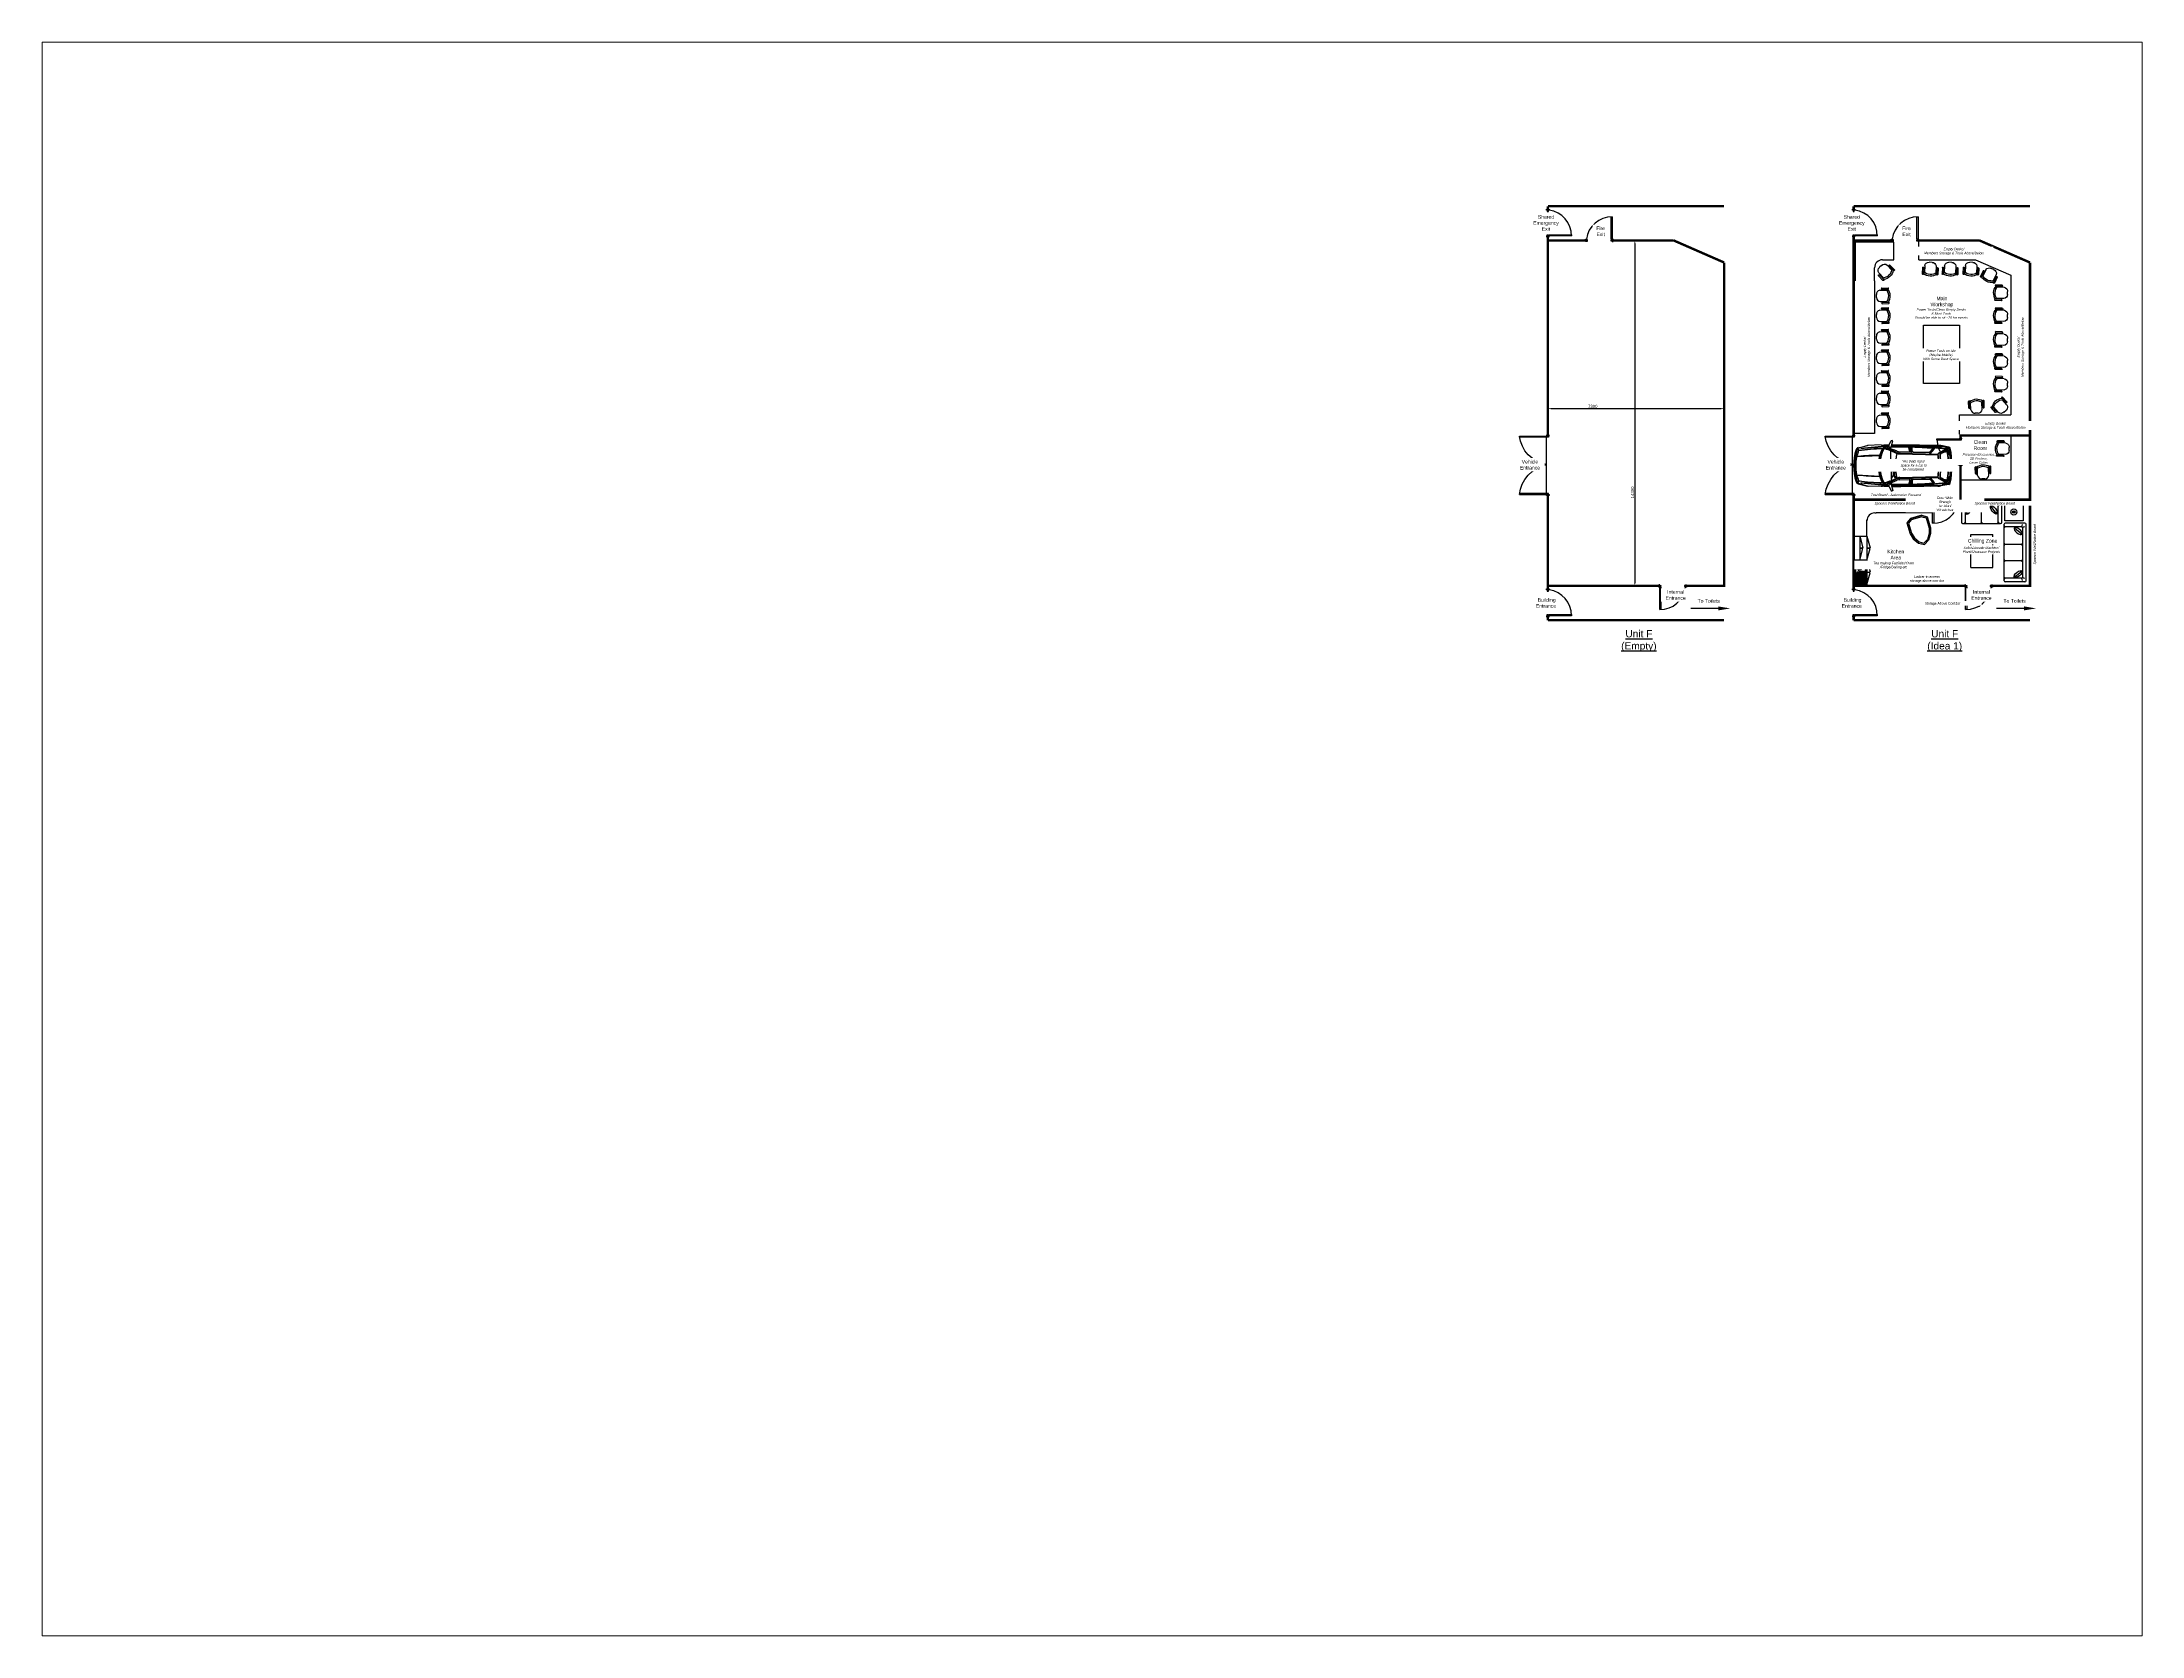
# Paper-space layout 'Layout1' of a CAD drawing. Header units: millimetres. Extents: x 26 to 231, y 20 to 176.
# The model-space entities are those that its viewports show. They can reach past a viewport. Long polylines and large blocks are cut down to what shows.
import ezdxf
from ezdxf import colors
from ezdxf.entities.mleader import LeaderData, LeaderLine
from ezdxf.math import Vec2, Vec3

# ---------------------------------------------------------------- set-up
doc = ezdxf.new("R2010")
doc.units = ezdxf.units.MM
for name, pattern in [('DASHED2', [0.375, 0.25, -0.125]), ('HIDDEN', [0.375, 0.25, -0.125]), ('HIDDEN2', [4.7625, 3.175, -1.5875])]:
    doc.linetypes.add(name, pattern=pattern)
for name, color, linetype in [('170-plan', 7, 'Continuous'), ('230-Fittings', 1, 'Continuous'), ('240-Plumbing', 1, 'Continuous'), ('COMPONENT', 2, 'Continuous'), ('Dams', 34, 'Continuous'), ('Dimensions', 4, 'Continuous'), ('f-3', 3, 'Continuous'), ('HIDDEN', 3, 'HIDDEN'), ('M-CHAIRS', 212, 'Continuous'), ('M1-DESKING', 34, 'Continuous'), ('M1-STORAGE', 34, 'Continuous'), ('Room Text', 1, 'Continuous')]:
    doc.layers.add(name, color=color, linetype=linetype)
doc.styles.add('Room Text', font='arial.ttf')
doc.styles.get("Standard").update_dxf_attribs({"font": 'arial.ttf'})
doc.linetypes.add('ZIGZAG', pattern='A,0.00254,-5.08,[131,ltypeshp.shx,S=5.08,R=0,X=-5.08,Y=0],-10.16,[131,ltypeshp.shx,S=5.08,R=180,X=5.08,Y=0],-5.08', length=20.32254)
doc.dimstyles.new('ISO-25', dxfattribs={"dimtxt": 2.5, "dimasz": 2.5, "dimexe": 1.25, "dimexo": 0.625, "dimtad": 1, "dimtxsty": 'Standard', "dimcen": 2.5, "dimadec": 0, "dimazin": 0, "dimtfac": 1, "dimtmove": 0, "dimatfit": 3, "dimfxl": 1, "dimarcsym": 0})

# ---------------------------------------------------------------- blocks, each defined once
blk = doc.blocks.new('Single Door')
at = {"linetype": 'Continuous', "lineweight": -3}
for points in [[(38233, 49696), (38233, 49734), (38333, 49734), (38333, 49696)], [(38258, 49696), (38258, 49646), (38308, 49646), (38308, 49696)], [(38333, 49696), (38333, 49646), (39260, 49646), (39260, 49696)], [(38233, 48626), (38233, 48588), (38333, 48588), (38333, 48626)], [(38258, 48626), (38258, 48676), (38308, 48676), (38308, 48626)]]:
    blk.add_lwpolyline(points, close=True, dxfattribs=at)
at = {"linetype": 'Continuous', "lineweight": -3, "extrusion": (0, 0, -1)}
blk.add_arc((-38201, 49677), 1059, 178.93383, 262.87733, dxfattribs=at)
blk = doc.blocks.new('*D42')
at = {"layer": 'DEFPOINTS', "color": 0, "transparency": 16777216}
for p in [(55215, 47310), (62515, 47498), (62515, 47310)]:
    blk.add_point(p, dxfattribs=at)
at = {"layer": 'Dimensions', "color": 0, "lineweight": -2, "transparency": 16777216}
for p, q in [((55215, 47341), (55215, 47561)), ((55340, 47498), (62390, 47498)), ((62515, 47341), (62515, 47561))]:
    blk.add_line(p, q, dxfattribs=at)
at = {"layer": 'Dimensions', "color": 0, "transparency": 16777216}
for points in [[(55340, 47519), (55340, 47477), (55215, 47498)], [(62390, 47519), (62390, 47477), (62515, 47498)]]:
    blk.add_solid(points, dxfattribs=at)
at = {"layer": 'Dimensions', "color": 0, "transparency": 16777216, "insert": (57073, 47593), "char_height": 125, "attachment_point": 5}
blk.add_mtext('7300', dxfattribs=at)
blk = doc.blocks.new('*D43')
at = {"layer": 'DEFPOINTS', "color": 0, "transparency": 16777216}
for p in [(58993, 54460), (58817, 40160), (58993, 40160)]:
    blk.add_point(p, dxfattribs=at)
at = {"layer": 'Dimensions', "color": 0, "lineweight": -2, "transparency": 16777216}
for p, q in [((58962, 54460), (58755, 54460)), ((58817, 54335), (58817, 40285)), ((58962, 40160), (58755, 40160))]:
    blk.add_line(p, q, dxfattribs=at)
at = {"layer": 'Dimensions', "color": 0, "transparency": 16777216}
for points in [[(58796, 54335), (58838, 54335), (58817, 54460)], [(58796, 40285), (58838, 40285), (58817, 40160)]]:
    blk.add_solid(points, dxfattribs=at)
at = {"layer": 'Dimensions', "color": 0, "transparency": 16777216, "insert": (58722, 44029), "char_height": 125, "attachment_point": 5, "rotation": 90}
blk.add_mtext('14300', dxfattribs=at)
blk = doc.blocks.new('2D-OCHAIR')
at = {"layer": 'M-CHAIRS'}
for p, q in [((-323, 279), (-323, 545)), ((-274, 279), (-274, 545)), ((-234, 193), (-234, 485)), ((60, 50), (-60, 50)), ((234, 193), (234, 487)), ((274, 279), (274, 545)), ((323, 279), (323, 545))]:
    blk.add_line(p, q, dxfattribs=at)
for centre, radius, start, end in [((-298, 541), 24.8, 8.59053, 171.40947), ((-298, 283), 24.8, 188.59053, 351.40947), ((2, 157), 465, 54.27251, 126.25261), ((2, 129), 427, 50.42552, 130.19404), ((-71, 215), 165, 187.50721, 273.66338), ((71, 215), 165, 266.33662, 352.49279), ((298, 541), 24.8, 8.59053, 171.40947), ((298, 283), 24.8, 188.59053, 351.40947)]:
    blk.add_arc(centre, radius, start, end, dxfattribs=at)
blk = doc.blocks.new('vw golf')
at = {"layer": '170-plan', "linetype": 'Continuous'}
for p, q in [((58, 34), (60.5, 39.8)), ((61.4, 30.5), (63.9, 40.5)), ((63.9, 40.5), (62.6, 40.9)), ((4, 26.4), (4, 26.4)), ((5.1, 15), (42.7, 16.8)), ((7.4, 29.4), (22.5, 33.2)), ((7.5, 29.1), (22.5, 33.2)), ((9.2, 29.1), (23.7, 33.3)), ((44.8, 34), (22.5, 33.2)), ((47.7, 23.9), (47.7, 23.9)), ((48.4, 33.6), (48.6, 31.4)), ((48.6, 33.6), (48.8, 31.4)), ((48.7, 31.1), (49.4, 29.4)), ((48.8, 31.1), (49.5, 29.7)), ((60.5, 3.5), (51.9, 5.7)), ((60.2, 27.5), (59.8, 29.2)), ((60.2, 24.3), (60.2, 3.5)), ((60.5, 30.2), (61, 30.2)), ((70.4, 20), (70.4, 20)), ((75.1, 19.2), (137.7, 17.6)), ((75.2, 22.8), (90.6, 22.4)), ((75.2, 20.7), (137.6, 19.1)), ((75.2, 20.4), (137.6, 18.8)), ((91.5, 23.4), (90, 29.2)), ((91.8, 23.9), (90.4, 29.3)), ((94, 20.2), (92.4, 30.3)), ((94.4, 20.2), (92.8, 30.4)), ((95.1, 24.1), (94.8, 29.5)), ((95.5, 24.2), (95.2, 29.5)), ((97.1, 22.7), (123.8, 22)), ((97.1, 22.3), (124, 21.6)), ((123.6, 19.5), (123.6, 19.5)), ((123.6, 19.5), (123.6, 19.5)), ((123.6, 19.5), (123.6, 19.5)), ((123.6, 19.5), (123.6, 19.5)), ((123.7, 19.5), (123.6, 19.5)), ((123.7, 19.5), (123.7, 19.5)), ((123.7, 19.5), (123.7, 19.5)), ((123.7, 19.5), (123.7, 19.5)), ((123.7, 19.5), (123.7, 19.5)), ((123.7, 19.5), (123.7, 19.5)), ((123.8, 19.5), (123.7, 19.5)), ((123.8, 22), (123.8, 22)), ((123.8, 22), (123.8, 22)), ((123.8, 22), (123.8, 22)), ((123.9, 22), (123.8, 22)), ((123.8, 19.5), (123.8, 19.5)), ((123.8, 19.5), (123.8, 19.5)), ((123.8, 19.5), (123.8, 19.5)), ((123.8, 19.5), (123.8, 19.5)), ((123.8, 19.5), (123.8, 19.5)), ((123.9, 19.5), (123.8, 19.5)), ((123.9, 22), (123.9, 22)), ((123.9, 22), (123.9, 22)), ((123.9, 22), (123.9, 22)), ((123.9, 22), (123.9, 22)), ((123.9, 22), (123.9, 22)), ((124, 22), (123.9, 22)), ((123.9, 19.5), (123.9, 19.5)), ((123.9, 19.5), (123.9, 19.5)), ((123.9, 19.5), (123.9, 19.5)), ((123.9, 19.5), (123.9, 19.5)), ((123.9, 19.5), (123.9, 19.5)), ((123.9, 19.5), (123.9, 19.5)), ((124, 19.5), (123.9, 19.5)), ((124, 22), (124, 22)), ((124, 22), (124, 22)), ((124, 22), (124, 22)), ((124, 22), (124, 22)), ((124, 22), (124, 22)), ((124, 22), (124, 22)), ((124.1, 22), (124, 22)), ((124, 21.6), (124, 21.6)), ((124, 21.6), (124, 21.6)), ((124, 21.6), (124, 21.6)), ((124, 21.6), (124, 21.6)), ((124.1, 21.6), (124, 21.6)), ((124, 19.6), (124, 19.5)), ((124, 19.6), (124, 19.6)), ((124, 19.6), (124, 19.6)), ((124, 19.6), (124, 19.6)), ((124.1, 19.6), (124, 19.6)), ((124, 19.5), (124, 19.5)), ((124, 19.5), (124, 19.5)), ((124.1, 22), (124.1, 22)), ((124.1, 22), (124.1, 22)), ((124.1, 22), (124.1, 22)), ((124.1, 22), (124.1, 22)), ((124.1, 22), (124.1, 22)), ((124.2, 22), (124.1, 22)), ((124.1, 21.6), (124.1, 21.6)), ((124.1, 21.6), (124.1, 21.6)), ((124.1, 21.6), (124.1, 21.6)), ((124.1, 21.6), (124.1, 21.6)), ((124.1, 21.6), (124.1, 21.6)), ((124.1, 21.6), (124.1, 21.6)), ((124.2, 21.6), (124.1, 21.6)), ((124.1, 19.6), (124.1, 19.6)), ((124.1, 19.6), (124.1, 19.6)), ((124.1, 19.6), (124.1, 19.6)), ((124.1, 19.6), (124.1, 19.6)), ((124.1, 19.6), (124.1, 19.6)), ((124.1, 19.6), (124.1, 19.6)), ((124.1, 19.6), (124.1, 19.6)), ((124.2, 19.6), (124.1, 19.6)), ((124.1, 19.5), (124.1, 19.5)), ((124.1, 19.5), (124.1, 19.5)), ((124.1, 19.5), (124.1, 19.5)), ((124.2, 19.5), (124.1, 19.5)), ((124.2, 22.1), (124.2, 22)), ((124.2, 22.1), (124.2, 22.1)), ((124.2, 22.1), (124.2, 22.1)), ((124.2, 22.1), (124.2, 22.1)), ((124.2, 22.1), (124.2, 22.1)), ((124.2, 22.1), (124.2, 22.1)), ((124.3, 22.1), (124.2, 22.1)), ((124.2, 21.6), (124.2, 21.6)), ((124.2, 21.6), (124.2, 21.6)), ((124.2, 21.6), (124.2, 21.6)), ((124.2, 21.6), (124.2, 21.6)), ((124.2, 21.6), (124.2, 21.6)), ((124.3, 21.6), (124.2, 21.6)), ((124.2, 19.7), (124.2, 19.6)), ((124.2, 19.7), (124.2, 19.7)), ((124.2, 19.7), (124.2, 19.7)), ((124.2, 19.7), (124.2, 19.7)), ((124.2, 19.7), (124.2, 19.7)), ((124.2, 19.7), (124.2, 19.7)), ((124.2, 19.7), (124.2, 19.7)), ((124.3, 19.7), (124.2, 19.7)), ((124.2, 19.5), (124.2, 19.5)), ((124.2, 19.5), (124.2, 19.5)), ((124.2, 19.5), (124.2, 19.5)), ((124.2, 19.5), (124.2, 19.5)), ((124.2, 19.5), (124.2, 19.5)), ((124.3, 19.5), (124.2, 19.5)), ((124.3, 19.8), (131, 27.5)), ((124.3, 22.2), (124.3, 22.1)), ((124.3, 22.2), (124.3, 22.2)), ((124.4, 22.2), (124.3, 22.2)), ((124.3, 22.1), (124.3, 22.1)), ((124.3, 22.1), (124.3, 22.1)), ((124.3, 22.1), (124.3, 22.1)), ((124.3, 21.7), (124.3, 21.6)), ((124.4, 21.7), (124.3, 21.7)), ((124.3, 21.6), (124.3, 21.6)), ((124.3, 21.6), (124.3, 21.6)), ((124.3, 21.6), (124.3, 21.6)), ((124.3, 21.6), (124.3, 21.6)), ((124.3, 21.6), (124.3, 21.6)), ((124.3, 19.8), (124.3, 19.7)), ((124.3, 19.8), (124.3, 19.8)), ((124.3, 19.8), (124.3, 19.8)), ((124.3, 19.8), (124.3, 19.8)), ((124.3, 19.7), (124.3, 19.7)), ((124.3, 19.5), (124.3, 19.5)), ((124.3, 19.5), (124.3, 19.5)), ((124.3, 19.5), (124.3, 19.5)), ((124.3, 19.5), (124.3, 19.5)), ((124.3, 19.5), (124.3, 19.5)), ((124.4, 19.5), (124.3, 19.5)), ((124.4, 22.3), (124.4, 22.2)), ((124.5, 22.3), (124.4, 22.3)), ((124.4, 22.2), (124.4, 22.2)), ((124.4, 22.2), (124.4, 22.2)), ((124.4, 22.2), (124.4, 22.2)), ((124.4, 22.2), (124.4, 22.2)), ((124.4, 22.2), (124.4, 22.2)), ((124.4, 21.7), (124.4, 21.7)), ((124.4, 21.7), (124.4, 21.7)), ((124.4, 21.7), (124.4, 21.7)), ((124.4, 21.7), (124.4, 21.7)), ((124.4, 21.7), (124.4, 21.7)), ((124.5, 21.7), (124.4, 21.7)), ((124.4, 19.5), (124.4, 19.5)), ((124.4, 19.5), (124.4, 19.5)), ((124.4, 19.5), (124.4, 19.5)), ((124.4, 19.5), (124.4, 19.5)), ((124.4, 19.5), (124.4, 19.5)), ((124.4, 19.5), (124.4, 19.5)), ((124.5, 19.5), (124.4, 19.5)), ((124.6, 22.4), (124.5, 22.3)), ((124.5, 22.3), (124.5, 22.3)), ((124.5, 22.3), (124.5, 22.3)), ((124.5, 22.3), (124.5, 22.3)), ((124.5, 22.3), (124.5, 22.3)), ((124.5, 22.3), (124.5, 22.3)), ((124.5, 21.8), (124.5, 21.7)), ((124.5, 21.8), (124.5, 21.8)), ((124.5, 21.8), (124.5, 21.8)), ((124.6, 21.8), (124.5, 21.8)), ((124.5, 21.7), (124.5, 21.7)), ((124.5, 21.7), (124.5, 21.7)), ((124.5, 21.7), (124.5, 21.7)), ((124.5, 19.6), (124.5, 19.5)), ((124.6, 19.6), (124.5, 19.6)), ((124.5, 19.5), (124.5, 19.5)), ((124.5, 19.5), (124.5, 19.5)), ((124.5, 19.5), (124.5, 19.5)), ((124.5, 19.5), (124.5, 19.5)), ((124.5, 19.5), (124.5, 19.5)), ((124.6, 19.5), (131.3, 27.2)), ((124.6, 22.4), (128.5, 26.9)), ((124.6, 22.4), (124.6, 22.4)), ((124.6, 22.4), (124.6, 22.4)), ((124.6, 22.4), (124.6, 22.4)), ((124.6, 21.9), (124.6, 21.8)), ((124.6, 21.9), (124.6, 21.9)), ((124.7, 21.9), (124.6, 21.9)), ((124.6, 21.8), (124.6, 21.8)), ((124.6, 21.8), (124.6, 21.8)), ((124.6, 21.8), (124.6, 21.8)), ((124.6, 19.6), (124.6, 19.6)), ((124.6, 19.6), (124.6, 19.6)), ((124.6, 19.6), (124.6, 19.6)), ((124.6, 19.6), (124.6, 19.6)), ((124.6, 19.6), (124.6, 19.6)), ((124.6, 19.6), (124.6, 19.6)), ((124.6, 19.6), (124.6, 19.6)), ((124.7, 19.6), (124.6, 19.6)), ((124.7, 22), (124.7, 21.9)), ((124.7, 22), (124.7, 22)), ((124.8, 22), (124.7, 22)), ((124.7, 21.9), (124.7, 21.9)), ((124.7, 21.9), (124.7, 21.9)), ((124.7, 21.9), (124.7, 21.9)), ((124.7, 21.9), (124.7, 21.9)), ((124.7, 19.7), (124.7, 19.6)), ((124.7, 19.7), (124.7, 19.7)), ((124.7, 19.7), (124.7, 19.7)), ((124.7, 19.7), (124.7, 19.7)), ((124.7, 19.7), (124.7, 19.7)), ((124.8, 19.7), (124.7, 19.7)), ((124.7, 19.6), (124.7, 19.6)), ((124.7, 19.6), (124.7, 19.6)), ((124.8, 22), (128.9, 26.7)), ((124.8, 22), (124.8, 22)), ((124.8, 19.8), (124.8, 19.7)), ((124.8, 19.8), (124.8, 19.8)), ((124.8, 19.8), (124.8, 19.8)), ((124.8, 19.7), (124.8, 19.7)), ((124.8, 19.7), (124.8, 19.7)), ((124.8, 19.7), (124.8, 19.7)), ((135.3, 31.2), (135.5, 31.5)), ((142.1, 29.9), (135.6, 30.6)), ((142.3, 30.8), (135.9, 31.8)), ((138.7, 21), (150.2, 27.1)), ((138.9, 20.7), (150.1, 26.7)), ((155.4, 30.2), (140.8, 33)), ((141.6, 20.9), (152.2, 25.9)), ((155.4, 30.4), (142.1, 32.8)), ((142.6, 30.2), (142.5, 30.1)), ((154.2, 29.1), (144.5, 31.5)), ((150.1, 26.7), (150.8, 29.5)), ((152.8, 25.7), (150.1, 26.7)), ((150.4, 26.8), (151, 29.5)), ((152.9, 25.9), (150.4, 26.8)), ((155.7, 18.9), (154.1, 24.4)), ((155.9, 19), (154.3, 24.4)), ((4, -26.4), (4, -26.4)), ((5.1, -15), (42.7, -16.8)), ((7.4, -29.4), (22.5, -33.2)), ((7.5, -29.1), (22.5, -33.2)), ((9.2, -29.1), (23.7, -33.3)), ((44.8, -34), (22.5, -33.2)), ((48.4, -33.6), (48.6, -31.4)), ((48.6, -33.6), (48.8, -31.4)), ((48.7, -31.1), (49.4, -29.4)), ((48.8, -31.1), (49.5, -29.7)), ((58, -34), (60.5, -39.8)), ((60.2, -27.5), (59.8, -29.2)), ((60.5, -29.5), (59.8, -29.6)), ((60.5, -30.2), (61, -30.2)), ((61.4, -4.1), (64.5, -10.1)), ((61.4, -21.9), (64.5, -15.9)), ((61.4, -30.5), (63.9, -40.5)), ((64.5, -10.1), (65.6, -9.4)), ((64.5, -10.1), (64.5, -15.9)), ((64.5, -15.9), (65.6, -16.6)), ((65.6, -16.6), (65.6, -16.6)), ((65.6, -16.6), (65.6, -16.6)), ((68.2, -6.6), (68.2, -6.6)), ((68.2, -6.6), (68.2, -6.6)), ((70.4, -20), (70.4, -20)), ((75.1, -19.2), (137.7, -17.6)), ((75.2, -20.4), (137.6, -18.8)), ((75.2, -20.7), (137.6, -19.1)), ((75.2, -22.8), (90.6, -22.4)), ((91.5, -23.4), (90, -29.2)), ((91.8, -23.9), (90.4, -29.3)), ((94, -20.2), (92.4, -30.3)), ((94.4, -20.2), (92.8, -30.4)), ((95.1, -24.1), (94.8, -29.5)), ((95.5, -24.2), (95.2, -29.5)), ((97.1, -22.3), (124, -21.6)), ((97.1, -22.7), (123.8, -22)), ((123.6, -19.5), (123.6, -19.5)), ((123.6, -19.5), (123.6, -19.5)), ((123.6, -19.5), (123.6, -19.5)), ((123.6, -19.5), (123.6, -19.5)), ((123.7, -19.5), (123.6, -19.5)), ((123.7, -19.5), (123.7, -19.5)), ((123.7, -19.5), (123.7, -19.5)), ((123.7, -19.5), (123.7, -19.5)), ((123.7, -19.5), (123.7, -19.5)), ((123.7, -19.5), (123.7, -19.5)), ((123.8, -19.5), (123.7, -19.5)), ((123.8, -19.5), (123.8, -19.5)), ((123.8, -19.5), (123.8, -19.5)), ((123.8, -19.5), (123.8, -19.5)), ((123.8, -19.5), (123.8, -19.5)), ((123.8, -19.5), (123.8, -19.5)), ((123.9, -19.5), (123.8, -19.5)), ((123.8, -22), (123.8, -22)), ((123.8, -22), (123.8, -22)), ((123.8, -22), (123.8, -22)), ((123.9, -22), (123.8, -22)), ((123.9, -19.5), (123.9, -19.5)), ((123.9, -19.5), (123.9, -19.5)), ((123.9, -19.5), (123.9, -19.5)), ((123.9, -19.5), (123.9, -19.5)), ((123.9, -19.5), (123.9, -19.5)), ((123.9, -19.5), (123.9, -19.5)), ((124, -19.5), (123.9, -19.5)), ((123.9, -22), (123.9, -22)), ((123.9, -22), (123.9, -22)), ((123.9, -22), (123.9, -22)), ((123.9, -22), (123.9, -22)), ((123.9, -22), (123.9, -22)), ((124, -22), (123.9, -22)), ((124, -19.5), (124, -19.5)), ((124, -19.5), (124, -19.5)), ((124, -19.6), (124, -19.5)), ((124, -19.6), (124, -19.6)), ((124, -19.6), (124, -19.6)), ((124, -19.6), (124, -19.6)), ((124.1, -19.6), (124, -19.6)), ((124, -21.6), (124, -21.6)), ((124, -21.6), (124, -21.6)), ((124, -21.6), (124, -21.6)), ((124, -21.6), (124, -21.6)), ((124.1, -21.6), (124, -21.6)), ((124, -22), (124, -22)), ((124, -22), (124, -22)), ((124, -22), (124, -22)), ((124, -22), (124, -22)), ((124, -22), (124, -22)), ((124, -22), (124, -22)), ((124.1, -22), (124, -22)), ((124.1, -19.5), (124.1, -19.5)), ((124.1, -19.5), (124.1, -19.5)), ((124.1, -19.5), (124.1, -19.5)), ((124.2, -19.5), (124.1, -19.5)), ((124.1, -19.6), (124.1, -19.6)), ((124.1, -19.6), (124.1, -19.6)), ((124.1, -19.6), (124.1, -19.6)), ((124.1, -19.6), (124.1, -19.6)), ((124.1, -19.6), (124.1, -19.6)), ((124.1, -19.6), (124.1, -19.6)), ((124.1, -19.6), (124.1, -19.6)), ((124.2, -19.6), (124.1, -19.6)), ((124.1, -21.6), (124.1, -21.6)), ((124.1, -21.6), (124.1, -21.6)), ((124.1, -21.6), (124.1, -21.6)), ((124.1, -21.6), (124.1, -21.6)), ((124.1, -21.6), (124.1, -21.6)), ((124.1, -21.6), (124.1, -21.6)), ((124.2, -21.6), (124.1, -21.6)), ((124.1, -22), (124.1, -22)), ((124.1, -22), (124.1, -22)), ((124.1, -22), (124.1, -22)), ((124.1, -22), (124.1, -22)), ((124.1, -22), (124.1, -22)), ((124.2, -22), (124.1, -22)), ((124.2, -19.5), (124.2, -19.5)), ((124.2, -19.5), (124.2, -19.5)), ((124.2, -19.5), (124.2, -19.5)), ((124.2, -19.5), (124.2, -19.5)), ((124.2, -19.5), (124.2, -19.5)), ((124.3, -19.5), (124.2, -19.5)), ((124.2, -19.7), (124.2, -19.6)), ((124.2, -19.7), (124.2, -19.7)), ((124.2, -19.7), (124.2, -19.7)), ((124.2, -19.7), (124.2, -19.7)), ((124.2, -19.7), (124.2, -19.7)), ((124.2, -19.7), (124.2, -19.7)), ((124.2, -19.7), (124.2, -19.7)), ((124.3, -19.7), (124.2, -19.7)), ((124.2, -21.6), (124.2, -21.6)), ((124.2, -21.6), (124.2, -21.6)), ((124.2, -21.6), (124.2, -21.6)), ((124.2, -21.6), (124.2, -21.6)), ((124.2, -21.6), (124.2, -21.6)), ((124.3, -21.6), (124.2, -21.6)), ((124.2, -22.1), (124.2, -22)), ((124.2, -22.1), (124.2, -22.1)), ((124.2, -22.1), (124.2, -22.1)), ((124.2, -22.1), (124.2, -22.1)), ((124.2, -22.1), (124.2, -22.1)), ((124.2, -22.1), (124.2, -22.1)), ((124.3, -22.1), (124.2, -22.1)), ((124.3, -19.5), (124.3, -19.5)), ((124.3, -19.5), (124.3, -19.5)), ((124.3, -19.5), (124.3, -19.5)), ((124.3, -19.5), (124.3, -19.5)), ((124.3, -19.5), (124.3, -19.5)), ((124.4, -19.5), (124.3, -19.5)), ((124.3, -19.7), (124.3, -19.7)), ((124.3, -19.8), (124.3, -19.7)), ((124.3, -19.8), (131, -27.5)), ((124.3, -19.8), (124.3, -19.8)), ((124.3, -19.8), (124.3, -19.8)), ((124.3, -19.8), (124.3, -19.8)), ((124.3, -21.6), (124.3, -21.6)), ((124.3, -21.6), (124.3, -21.6)), ((124.3, -21.6), (124.3, -21.6)), ((124.3, -21.6), (124.3, -21.6)), ((124.3, -21.6), (124.3, -21.6)), ((124.3, -21.7), (124.3, -21.6)), ((124.4, -21.7), (124.3, -21.7)), ((124.3, -22.1), (124.3, -22.1)), ((124.3, -22.1), (124.3, -22.1)), ((124.3, -22.1), (124.3, -22.1)), ((124.3, -22.2), (124.3, -22.1)), ((124.3, -22.2), (124.3, -22.2)), ((124.4, -22.2), (124.3, -22.2)), ((124.4, -19.5), (124.4, -19.5)), ((124.4, -19.5), (124.4, -19.5)), ((124.4, -19.5), (124.4, -19.5)), ((124.4, -19.5), (124.4, -19.5)), ((124.4, -19.5), (124.4, -19.5)), ((124.4, -19.5), (124.4, -19.5)), ((124.5, -19.5), (124.4, -19.5)), ((124.4, -21.7), (124.4, -21.7)), ((124.4, -21.7), (124.4, -21.7)), ((124.4, -21.7), (124.4, -21.7)), ((124.4, -21.7), (124.4, -21.7)), ((124.4, -21.7), (124.4, -21.7)), ((124.5, -21.7), (124.4, -21.7)), ((124.4, -22.2), (124.4, -22.2)), ((124.4, -22.2), (124.4, -22.2)), ((124.4, -22.2), (124.4, -22.2)), ((124.4, -22.2), (124.4, -22.2)), ((124.4, -22.2), (124.4, -22.2)), ((124.4, -22.3), (124.4, -22.2)), ((124.5, -22.3), (124.4, -22.3)), ((124.5, -19.5), (124.5, -19.5)), ((124.5, -19.5), (124.5, -19.5)), ((124.5, -19.5), (124.5, -19.5)), ((124.5, -19.5), (124.5, -19.5)), ((124.5, -19.5), (124.5, -19.5)), ((124.5, -19.6), (124.5, -19.5)), ((124.6, -19.6), (124.5, -19.6)), ((124.5, -21.7), (124.5, -21.7)), ((124.5, -21.7), (124.5, -21.7)), ((124.5, -21.7), (124.5, -21.7)), ((124.5, -21.8), (124.5, -21.7)), ((124.5, -21.8), (124.5, -21.8)), ((124.5, -21.8), (124.5, -21.8)), ((124.6, -21.8), (124.5, -21.8)), ((124.5, -22.3), (124.5, -22.3)), ((124.5, -22.3), (124.5, -22.3)), ((124.5, -22.3), (124.5, -22.3)), ((124.5, -22.3), (124.5, -22.3)), ((124.5, -22.3), (124.5, -22.3)), ((124.6, -22.4), (124.5, -22.3)), ((124.6, -19.5), (131.3, -27.2)), ((124.6, -19.6), (124.6, -19.6)), ((124.6, -19.6), (124.6, -19.6)), ((124.6, -19.6), (124.6, -19.6)), ((124.6, -19.6), (124.6, -19.6)), ((124.6, -19.6), (124.6, -19.6)), ((124.6, -19.6), (124.6, -19.6)), ((124.6, -19.6), (124.6, -19.6)), ((124.7, -19.6), (124.6, -19.6)), ((124.6, -21.8), (124.6, -21.8)), ((124.6, -21.8), (124.6, -21.8)), ((124.6, -21.8), (124.6, -21.8)), ((124.6, -21.9), (124.6, -21.8)), ((124.6, -21.9), (124.6, -21.9)), ((124.7, -21.9), (124.6, -21.9)), ((124.6, -22.4), (128.5, -26.9)), ((124.6, -22.4), (124.6, -22.4)), ((124.6, -22.4), (124.6, -22.4)), ((124.6, -22.4), (124.6, -22.4)), ((124.7, -19.6), (124.7, -19.6)), ((124.7, -19.6), (124.7, -19.6)), ((124.7, -19.7), (124.7, -19.6)), ((124.7, -19.7), (124.7, -19.7)), ((124.7, -19.7), (124.7, -19.7)), ((124.7, -19.7), (124.7, -19.7)), ((124.7, -19.7), (124.7, -19.7)), ((124.8, -19.7), (124.7, -19.7)), ((124.7, -21.9), (124.7, -21.9)), ((124.7, -21.9), (124.7, -21.9)), ((124.7, -21.9), (124.7, -21.9)), ((124.7, -21.9), (124.7, -21.9)), ((124.7, -22), (124.7, -21.9)), ((124.7, -22), (124.7, -22)), ((124.8, -22), (124.7, -22)), ((124.8, -19.7), (124.8, -19.7)), ((124.8, -19.7), (124.8, -19.7)), ((124.8, -19.7), (124.8, -19.7)), ((124.8, -19.8), (124.8, -19.7)), ((124.8, -19.8), (124.8, -19.8)), ((124.8, -19.8), (124.8, -19.8)), ((124.8, -22), (128.9, -26.7)), ((124.8, -22), (124.8, -22)), ((138.7, -21), (150.2, -27.1)), ((138.9, -20.7), (150.1, -26.7)), ((155.4, -30.2), (140.8, -33)), ((141.6, -20.9), (152.2, -25.9)), ((155.4, -30.4), (142.1, -32.8)), ((154.2, -29.1), (144.5, -31.4)), ((152.8, -25.7), (150.1, -26.7)), ((150.1, -26.7), (150.8, -29.5)), ((152.9, -25.9), (150.4, -26.8)), ((150.4, -26.8), (151, -29.5)), ((155.7, -18.9), (154.1, -24.4)), ((155.9, -18.9), (154.3, -24.4)), ((63.9, -40.5), (62.6, -40.9))]:
    blk.add_line(p, q, dxfattribs=at)
for centre, radius, start, end in [((62.2, 39.1), 1.8, 75.9887, 156.0051), ((89.1, 0), 89.1, 162.9073, 197.0927), ((89.1, 0), 88.7, 162.9071, 197.0929), ((89.1, 0), 87.1, 162.7275, 197.2735), ((6.9, 0.2), 4.72, 168.7643, 173.0157), ((8.1, 0), 5.89, 172.9659, 176.6344), ((8.8, 0), 6.55, 176.6, 180.0151), ((8.8, 0), 6.55, 179.9849, 183.4), ((5.6, 0.5), 3.33, 163.4865, 168.8508), ((4.3, 0.8), 2.03, 156.1801, 163.66), ((3.4, 1.3), 1.04, 144.8286, 156.5638), ((2.9, 1.6), 0.449, 125.048, 145.5876), ((2.8, 1.8), 0.213, 91.4022, 124.9483), ((89.1, 0), 86.3, 171.1944, 178.6727), ((2.8, 1.8), 0.213, 55.0517, 88.5978), ((2.7, 1.6), 0.449, 34.4124, 54.952), ((2.2, 1.3), 1.04, 23.4362, 35.1714), ((1.3, 0.8), 2.03, 16.34, 23.8199), ((4, 14.4), 0.793, 154.0922, 348.9868), ((0, 0.5), 3.33, 11.1492, 16.5135), ((-1.3, 0.2), 4.72, 6.9843, 11.2357), ((89.1, 0), 85.7, 170.7418, 189.2584), ((-2.5, 0), 5.89, 3.3656, 7.0341), ((-3.2, 0), 6.55, 359.9849, 3.4), ((-3.2, 0), 6.55, 356.6, 0.0151), ((8.5, 24.8), 4.8, 104.0362, 162.9072), ((8.5, 24.8), 4.4, 104.0362, 162.9072), ((-75.7, 47.6), 87.1, 337.3949, 345.1377), ((10.5, 24.4), 4.8, 106.1226, 162.7275), ((7.2, 25.5), 1.33, 342.859, 163.8996), ((37.4, -247.4), 264.3, 88.8657, 96.5891), ((46.7, -219.4), 246.7, 89.9699, 98.9765), ((46.7, -219.4), 247.1, 89.8089, 98.9345), ((82.6, -468.6), 501.2, 92.9593, 98.1014), ((78.9, -594.8), 626, 92.1174, 96.138), ((94.4, 0), 54.4, 149.4612, 210.5388), ((103.2, 0), 61.3, 152.4916, 207.5083), ((103.2, 0), 61, 152.4411, 207.5589), ((94.4, 0), 54.8, 149.7062, 162.138), ((103.2, 0), 60.4, 152.3399, 207.6601), ((53.1, 90.7), 57.3, 261.677, 266.2546), ((50, 26.9), 2.55, 103.427, 163.4211), ((49.6, 31.5), 1, 185.7106, 203.9625), ((49.8, 28.4), 1.08, 109.6775, 180.6797), ((-2.9, -138), 174.2, 65.6349, 72.7752), ((49.6, 31.5), 0.8, 184.5556, 203.9646), ((70.4, -2088.8), 2122.4, 90.3415, 90.5683), ((-2.9, -138), 175.4, 65.635, 72.6509), ((-2.9, -138), 175.7, 65.6349, 72.65), ((55.4, 29.5), 0.6, 132.017, 254.2499), ((47, 38.9), 12, 312.0217, 335.9919), ((7, -142.1), 177.8, 68.8282, 74.2499), ((59.9, 32.3), 2.44, 164.5937, 271.0588), ((60.6, 29.4), 0.8, 92.9913, 193.4891), ((78.9, -594.8), 625, 89.0917, 91.7386), ((60, 1.5), 2, 352.3632, 75.1974), ((61, 30.6), 0.4, 273.0379, 345.9819), ((168.3, -13), 107.3, 172.3632, 185.7854), ((78.9, -594.8), 625.4, 89.0917, 91.6178), ((78.9, -594.8), 626, 83.4665, 91.5986), ((82.6, -468.6), 501.2, 81.8273, 92.3853), ((70.4, -2088.8), 2122.4, 88.6015, 90.2232), ((152.5, 0), 84.5, 166.2566, 193.7433), ((75.6, 35.2), 16, 245.635, 268.5001), ((75.6, 35.2), 14.8, 245.635, 268.5001), ((75.6, 35.2), 14.5, 245.6349, 268.5001), ((75.5, 34.8), 12, 248.8282, 268.5011), ((88.8, 28.9), 1.6, 14.9268, 89.0917), ((88.8, 28.9), 1.2, 14.9251, 89.0917), ((90.6, 23.6), 1.2, 268.5045, 14.929), ((90.7, 23.2), 0.8, 268.5036, 14.9293), ((91.9, 32.8), 0.8, 339.2182, 62.7026), ((96.8, 31), 4.4, 159.2182, 188.7462), ((96.8, 31), 4, 159.2182, 188.7462), ((91.9, 32.8), 1.2, 339.2182, 35.956), ((95.6, 29.6), 0.8, 88.473, 183.8108), ((97.1, 24.3), 2, 183.821, 268.5009), ((95.6, 29.6), 0.4, 88.473, 183.817), ((97.1, 24.3), 1.6, 183.8175, 268.4992), ((78.9, -594.8), 625.4, 85.4963, 88.473), ((78.9, -594.8), 625, 85.4963, 88.473), ((121.1, 49.5), 16.9, 255.6587, 283.5503), ((135.2, 199.7), 167.2, 265.5402, 271.5499), ((127.3, -197.9), 230.9, 87.3461, 91.2673), ((122.2, 13), 20, 71.1619, 90), ((122.2, 13), 20.4, 71.1619, 79.4093), ((127.9, 27.5), 1.2, 318.8676, 85.4963), ((127.9, 27.5), 0.8, 318.8676, 85.4963), ((127.5, 28.5), 3.6, 25.3906, 71.1619), ((127.5, 28.5), 4, 25.3906, 71.1619), ((134, 31.6), 3.6, 205.3892, 216.3059), ((129.8, 28.5), 1.6, 318.869, 36.3089), ((134, 31.6), 3.2, 205.3892, 216.3059), ((129.8, 28.5), 2, 318.869, 36.3089), ((135.6, 31), 0.4, 153.3885, 263.5474), ((135.8, 31.4), 0.4, 81.7311, 153.4026), ((138.6, 17.6), 15.6, 78.7275, 100.4906), ((139.6, 19.2), 2, 118, 184.7419), ((-92.4, 0), 230.8, 355.2581, 4.7419), ((132.9, -7.7), 40.8, 74.262, 82.8351), ((139.6, 19.2), 1.6, 118, 184.7419), ((-92.4, 0), 231.2, 355.2581, 4.7419), ((142.2, 19.6), 1.4, 115.4555, 184.7815), ((-92.4, 0), 234, 355.2185, 4.7815), ((142.8, 18.8), 1.6, 120.0151, 184.5804), ((-92.4, 0), 234.4, 355.4196, 4.5804), ((142.1, 18.6), 0.64, 121.0713, 184.5336), ((-92.4, 0), 234.6, 355.4663, 4.5337), ((145.6, 52.5), 20, 258.7275, 260.0364), ((163.6, -17.1), 42.4, 106.4679, 121.0713), ((163.6, -17.1), 43.2, 105.5239, 120.0151), ((142.2, 30.3), 0.4, 263.5593, 333.3861), ((142.3, 30.4), 0.4, 333.4021, 81.7481), ((147.8, 45.1), 14, 254.262, 256.5043), ((91.3, -469.8), 502.9, 82.8152, 83.2114), ((151.8, 22.9), 0.64, 9.7584, 106.4679), ((152.4, 23.5), 1, 9.975, 105.5239), ((18.8, 0), 135.6, 350.2415, 9.7585), ((152.2, 23.8), 2, 15.9454, 71.0016), ((152.2, 23.8), 2.2, 15.9454, 71.0016), ((18.8, 0), 136.6, 350.025, 9.975), ((153.6, 25.5), 2, 10.7281, 81.8273), ((154, 27.5), 1.6, 11.5113, 82.8152), ((155, 27.9), 2.6, 11.5697, 80.0362), ((155, 27.9), 2.4, 11.5696, 79.2651), ((18.8, 0), 139.6, 348.4887, 11.5113), ((18.8, 0), 139.2, 349.2719, 10.7281), ((157.6, 19.4), 2, 195.9485, 237.4492), ((157.6, 19.4), 1.8, 195.9485, 236.3341), ((159.8, 0), 3.63, 169.6322, 175.0111), ((160.2, 0), 3.99, 174.9675, 180.0196), ((158.5, 0.4), 2.24, 156.2494, 163.6721), ((159.2, 0.2), 3, 163.5822, 169.6908), ((157.8, 0.7), 1.51, 146.7281, 156.3958), ((155.5, 16.1), 2, 6.7101, 57.4452), ((155.6, 16.4), 1.8, 6.8575, 56.3341), ((157.3, 1), 0.928, 133.5635, 146.9497), ((157.1, 1.3), 0.554, 114.8784, 133.751), ((157, 1.4), 0.383, 90.4396, 114.5507), ((157, 1.4), 0.383, 65.4493, 89.5604), ((156.9, 1.3), 0.554, 46.249, 65.1216), ((18.8, 0), 141.4, 348.4305, 11.5695), ((156.7, 1), 0.928, 33.0503, 46.4365), ((156.2, 0.7), 1.51, 23.6042, 33.2719), ((18.8, 0), 141.6, 348.4303, 11.5697), ((155.5, 0.4), 2.24, 16.3279, 23.7506), ((154.8, 0.2), 3, 10.3092, 16.4178), ((154.2, 0), 3.63, 4.9889, 10.3678), ((153.8, 0), 3.99, 359.9804, 5.0325), ((8.1, 0), 5.89, 183.3656, 187.0341), ((6.9, -0.2), 4.72, 186.9843, 191.2357), ((5.6, -0.5), 3.33, 191.1492, 196.5135), ((4.3, -0.8), 2.03, 196.34, 203.8199), ((3.4, -1.3), 1.04, 203.4362, 215.1714), ((2.9, -1.6), 0.449, 214.4124, 234.952), ((2.8, -1.8), 0.213, 235.0517, 268.5978), ((89.1, 0), 86.3, 181.3273, 188.8056), ((2.8, -1.8), 0.213, 271.4022, 304.9483), ((2.7, -1.6), 0.449, 305.048, 325.5876), ((2.2, -1.3), 1.04, 324.8286, 336.5638), ((1.3, -0.8), 2.03, 336.1801, 343.66), ((0, -0.5), 3.33, 343.4865, 348.8508), ((4, -14.4), 0.793, 11.0132, 205.9078), ((-1.3, -0.2), 4.72, 348.7643, 353.0157), ((-2.5, 0), 5.89, 352.9659, 356.6344), ((8.5, -24.8), 4.8, 197.0928, 255.9638), ((8.5, -24.8), 4.4, 197.0928, 255.9638), ((-75.7, -47.6), 87.1, 14.8623, 22.6051), ((7.2, -25.5), 1.33, 196.1004, 17.141), ((10.5, -24.4), 4.8, 197.2725, 253.8774), ((37.4, 247.4), 264.3, 263.4109, 271.1343), ((46.7, 219.4), 246.7, 261.0235, 270.0301), ((46.7, 219.4), 247.1, 261.0655, 270.1911), ((82.6, 468.6), 501.2, 261.8986, 267.0407), ((78.9, 594.8), 626, 263.862, 267.8826), ((94.4, 0), 54.8, 197.862, 210.2938), ((53.1, -90.7), 57.3, 93.7454, 98.323), ((50, -26.9), 2.55, 196.5789, 256.573), ((49.6, -31.5), 1, 156.0375, 174.2894), ((-2.9, 138), 174.2, 287.2248, 294.3651), ((49.8, -28.4), 1.08, 179.3203, 250.3225), ((49.6, -31.5), 0.8, 156.0354, 175.4444), ((70.4, 2088.8), 2122.4, 269.4317, 269.6585), ((-2.9, 138), 175.4, 287.3491, 294.365), ((-2.9, 138), 175.7, 287.35, 294.3651), ((55.4, -29.5), 0.6, 105.7501, 227.983), ((47, -38.9), 12, 24.0081, 47.9783), ((7, 142.1), 177.8, 285.7501, 291.1718), ((59.9, -32.3), 2.44, 88.9412, 195.4063), ((60.6, -29.4), 0.8, 166.5109, 267.0087), ((78.9, 594.8), 625, 268.2614, 271.4626), ((60, -27.5), 2, 284.549, 0.1279), ((61, -30.6), 0.4, 14.0181, 86.9621), ((78.9, 594.8), 625.4, 268.3822, 271.4626), ((78.9, 594.8), 626, 268.4014, 276.5335), ((82.6, 468.6), 501.2, 267.6147, 278.1727), ((168.3, -13), 107.3, 187.4741, 187.7764), ((70.4, 2088.8), 2122.4, 269.7768, 271.3985), ((77.6, -13), 12.6, 174.089, 179.8198), ((77.6, -13), 12.6, 179.7777, 185.4965), ((76.5, -12.9), 11.5, 168.0417, 174.1357), ((76.6, -13.1), 11.6, 185.4504, 191.5055), ((74.8, -13.5), 9.73, 191.4459, 198.2549), ((74.6, -12.5), 9.57, 161.2203, 168.1028), ((72.6, -14.2), 7.45, 198.1687, 206.3079), ((72.5, -11.7), 7.28, 153.0461, 161.309), ((70.6, -15.2), 5.22, 206.18, 216.4994), ((70.5, -10.7), 5.08, 142.66, 153.1773), ((79.1, -13), 13, 174.3941, 179.0088), ((79.4, -13), 13.3, 178.9696, 183.5137), ((78.4, -13.1), 12.3, 183.4718, 188.2641), ((77.6, -12.8), 11.4, 169.4181, 174.4407), ((76.3, -13.4), 10.2, 188.208, 193.6333), ((75.2, -12.4), 9.04, 163.6063, 169.4861), ((73.8, -14), 7.56, 193.5442, 200.1712), ((69.2, -16.3), 3.42, 216.3353, 230.0203), ((69.1, -9.6), 3.32, 128.8488, 142.8244), ((72.6, -11.6), 6.35, 156.2717, 163.7204), ((56.4, -13), 11, 340.2422, 19.8253), ((71.3, -14.9), 4.96, 200.0139, 208.8047), ((70.4, -10.6), 3.93, 146.2092, 156.4775), ((68.4, -8.7), 2.18, 110.4364, 128.9155), ((69.5, -15.9), 2.87, 208.5244, 221.2015), ((68.4, -17.2), 2.24, 229.9373, 248.0871), ((69, -9.6), 2.17, 131.274, 146.5519), ((68.5, -16.8), 1.53, 220.838, 240.0824), ((68.3, -8.9), 1.18, 108.5966, 131.5102), ((68.2, -8.3), 1.67, 88.0453, 110.1043), ((68.2, -17.7), 1.69, 248.3842, 270.2935), ((68.2, -17.4), 0.926, 240.3325, 267.2076), ((68.2, -8.6), 0.845, 79.2022, 107.7328), ((68.2, -17.4), 0.889, 268.5539, 296.1523), ((68.2, -17.7), 1.7, 270.8996, 292.6879), ((68, -16.9), 1.41, 296.5851, 316.9556), ((68, -17.2), 2.28, 292.9598, 310.8712), ((67.1, -16.1), 2.63, 316.6116, 330.0337), ((75.6, -35.2), 16, 91.4999, 114.365), ((65.4, -15.1), 4.62, 329.7329, 338.9424), ((67.2, -16.2), 3.5, 310.7777, 324.2577), ((75.6, -35.2), 14.8, 91.4999, 114.365), ((75.6, -35.2), 14.5, 91.4999, 114.3651), ((75.5, -34.8), 12, 91.4989, 111.1718), ((88.8, -28.9), 1.2, 270.9083, 345.0749), ((88.8, -28.9), 1.6, 270.9083, 345.0732), ((90.6, -23.6), 1.2, 345.071, 91.4955), ((90.7, -23.2), 0.8, 345.0707, 91.4964), ((91.9, -32.8), 0.8, 297.2974, 20.7818), ((96.8, -31), 4.4, 171.2538, 200.7818), ((96.8, -31), 4, 171.2538, 200.7818), ((91.9, -32.8), 1.2, 324.044, 20.7818), ((95.6, -29.6), 0.8, 176.1892, 271.527), ((97.1, -24.3), 2, 91.4991, 176.179), ((95.6, -29.6), 0.4, 176.183, 271.527), ((97.1, -24.3), 1.6, 91.5008, 176.1825), ((78.9, 594.8), 625, 271.527, 274.5037), ((78.9, 594.8), 625.4, 271.527, 274.5037), ((121.1, -49.5), 16.9, 76.4497, 104.3413), ((122.2, -13), 20, 270, 288.8381), ((135.2, -199.7), 167.2, 88.4501, 94.4598), ((127.3, 197.9), 230.9, 268.7327, 272.6539), ((122.2, -13), 20.4, 280.5907, 288.8381), ((127.9, -27.5), 1.2, 274.5037, 41.1324), ((127.9, -27.5), 0.8, 274.5037, 41.1324), ((127.5, -28.5), 3.6, 288.8381, 334.6094), ((127.5, -28.5), 4, 288.8381, 334.6094), ((134, -31.6), 3.6, 143.6941, 154.6108), ((129.8, -28.5), 1.6, 323.6911, 41.131), ((134, -31.6), 3.2, 143.6941, 154.6108), ((129.8, -28.5), 2, 323.6911, 41.131), ((138.6, -17.6), 15.6, 259.5094, 281.2725), ((139.6, -19.2), 2, 175.2581, 242), ((139.6, -19.2), 1.6, 175.2581, 242), ((132.9, 7.7), 40.8, 277.1649, 285.738), ((142.2, -19.6), 1.4, 175.2185, 244.5445), ((142.8, -18.8), 1.6, 175.4196, 239.9849), ((142.1, -18.6), 0.64, 175.4664, 238.9287), ((145.6, -52.5), 20, 99.9636, 101.2725), ((163.6, 17.1), 42.4, 238.9287, 253.5321), ((163.6, 17.1), 43.2, 239.9849, 254.4761), ((147.8, -45.1), 14, 103.4957, 105.738), ((91.3, 469.8), 502.9, 276.7886, 277.1848), ((151.8, -22.9), 0.64, 253.5321, 350.2416), ((152.4, -23.5), 1, 254.4761, 350.025), ((152.2, -23.8), 2, 288.9984, 344.0546), ((152.2, -23.8), 2.2, 288.9984, 344.0546), ((153.6, -25.5), 2, 278.1727, 349.2719), ((154, -27.5), 1.6, 277.1848, 348.4887), ((155, -27.9), 2.6, 279.9638, 348.4303), ((155, -27.9), 2.4, 280.7349, 348.4304), ((157.6, -19.4), 2, 122.5508, 164.0515), ((157.6, -19.4), 1.8, 123.6659, 164.0515), ((160.2, 0), 3.99, 179.9804, 185.0325), ((159.8, 0), 3.63, 184.9889, 190.3678), ((159.2, -0.2), 3, 190.3092, 196.4178), ((158.5, -0.4), 2.24, 196.3279, 203.7506), ((157.8, -0.7), 1.51, 203.6042, 213.2719), ((155.5, -16.1), 2, 302.5548, 353.2899), ((157.3, -1), 0.928, 213.0503, 226.4365), ((155.6, -16.4), 1.8, 303.6659, 353.1425), ((157.1, -1.3), 0.554, 226.249, 245.1216), ((157, -1.4), 0.383, 245.4493, 269.5604), ((157, -1.4), 0.383, 270.4396, 294.5507), ((156.9, -1.3), 0.554, 294.8784, 313.751), ((156.7, -1), 0.928, 313.5635, 326.9497), ((156.2, -0.7), 1.51, 326.7281, 336.3958), ((155.5, -0.4), 2.24, 336.2494, 343.6721), ((154.2, 0), 3.63, 349.6322, 355.0111), ((154.8, -0.2), 3, 343.5822, 349.6908), ((153.8, 0), 3.99, 354.9675, 0.0196), ((62.2, -39.1), 1.8, 203.9949, 284.0113)]:
    blk.add_arc(centre, radius, start, end, dxfattribs=at)
blk = doc.blocks.new('alan')
at = {"layer": 'COMPONENT'}
for p, q in [((78144, 41781), (78017, 41561)), ((78150, 41775), (78027, 41561)), ((78379, 41936), (78144, 41781)), ((78150, 41775), (78144, 41781)), ((78382, 41929), (78150, 41775)), ((78611, 42001), (78379, 41936)), ((78382, 41929), (78379, 41936)), ((78613, 41993), (78382, 41929)), ((79093, 42001), (78611, 42001)), ((78613, 41993), (78611, 42001)), ((79088, 41993), (78613, 41993)), ((79088, 41993), (79093, 42001)), ((79205, 41806), (79088, 41993)), ((79214, 41808), (79093, 42001)), ((79205, 41806), (79214, 41808)), ((79205, 41316), (79205, 41806)), ((79214, 41314), (79214, 41808)), ((78144, 41341), (78017, 41561)), ((78017, 41561), (78027, 41561)), ((78150, 41347), (78027, 41561)), ((78150, 41347), (78144, 41341)), ((78379, 41186), (78144, 41341)), ((78382, 41194), (78150, 41347)), ((78382, 41194), (78379, 41186)), ((78611, 41121), (78379, 41186)), ((78613, 41130), (78382, 41194)), ((78613, 41130), (78611, 41121)), ((79093, 41121), (78611, 41121)), ((79088, 41130), (78613, 41130)), ((79205, 41316), (79088, 41130)), ((79088, 41130), (79093, 41121)), ((79214, 41314), (79093, 41121)), ((79205, 41316), (79214, 41314))]:
    blk.add_line(p, q, dxfattribs=at)
at = {"layer": 'HIDDEN'}
for p, q in [((78189, 41739), (78087, 41561)), ((78404, 41881), (78189, 41739)), ((78620, 41941), (78404, 41881)), ((79060, 41941), (78620, 41941)), ((79154, 41791), (79060, 41941)), ((79154, 41331), (79154, 41791)), ((78189, 41383), (78087, 41561)), ((78404, 41241), (78189, 41383)), ((78620, 41181), (78404, 41241)), ((79060, 41181), (78620, 41181)), ((79154, 41331), (79060, 41181))]:
    blk.add_line(p, q, dxfattribs=at)

msp = doc.modelspace()

# ---------------------------------------------------------------- hatches: boundary and pattern name
at = {"layer": 'f-3'}
h = msp.add_hatch(color=256, dxfattribs=at)
h.paths.add_polyline_path([(74102.175, 42609.524), (74102.175, 42558.724, -0.414213562), (74152.975, 42609.524)])
h.paths.add_polyline_path([(74102.175, 42660.324), (74102.175, 42609.524), (74152.975, 42609.524, -0.414213562)])

# ---------------------------------------------------------------- linework, layer by layer
at = {"const_width": 100}
for points in [[(55214.634, 54459.755), (56771.625, 54459.755)], [(57918.382, 54459.755), (60425.222, 54459.755)], [(60425.222, 54459.755), (62514.634, 53545.947)], [(67877.643, 54459.755), (69434.633, 54459.755)], [(70581.39, 54459.755), (73088.23, 54459.755)], [(73088.23, 54459.755), (75177.643, 53545.947)], [(72254.234, 46388.149), (75177.643, 46388.149)], [(67877.643, 43730.984), (71107.478, 43730.984)], [(72254.234, 43730.984), (75177.643, 43730.984)], [(55214.634, 38741.603), (62514.634, 38741.603)], [(67877.643, 38741.603), (75177.643, 38741.603)]]:
    msp.add_lwpolyline(points, dxfattribs=at)
at = {"layer": '230-Fittings'}
for p, q in [((67927.642, 42223.307), (68427.642, 42223.307)), ((67927.642, 42223.307), (68127.642, 42223.307)), ((68127.642, 42223.307), (68127.642, 41223.307)), ((68127.642, 42223.307), (68257.052, 41740.344)), ((68427.642, 42223.307), (68557.052, 41740.344)), ((68427.642, 42223.307), (68427.642, 41223.307)), ((68427.642, 41223.307), (67927.642, 41223.307)), ((68127.642, 41223.307), (67927.642, 41223.307)), ((68127.642, 41223.307), (68257.052, 41706.27)), ((68427.642, 41223.307), (68557.052, 41706.27)), ((68427.642, 41223.307), (68557.052, 40740.344)), ((68427.642, 40223.307), (68557.052, 40706.27))]:
    msp.add_line(p, q, dxfattribs=at)
at = {"layer": '230-Fittings', "color": 6, "linetype": 'DASHED2'}
for centre, start, end in [((68127.642, 42223.307), 270, 285), ((68427.642, 42223.307), 270, 285), ((68127.642, 41223.307), 75, 90), ((68427.642, 41223.307), 75, 90), ((68427.642, 41223.307), 270, 285), ((68427.642, 40223.307), 75, 90)]:
    msp.add_arc(centre, 500, start, end, dxfattribs=at)
at = {"layer": '240-Plumbing'}
for p, q in [((67927.642, 40223.307), (67927.642, 41223.307)), ((67927.642, 41223.307), (68427.642, 41223.307)), ((67947.642, 41223.307), (67947.642, 40223.307)), ((67962.642, 40278.307), (67962.642, 41168.307)), ((67982.642, 41188.307), (68372.642, 41188.307)), ((68057.642, 41053.307), (68057.642, 40853.307)), ((68157.642, 41153.307), (68277.642, 41153.307)), ((68377.642, 41053.307), (68377.642, 40853.307)), ((68392.642, 41168.307), (68392.642, 40278.307)), ((68427.642, 41223.307), (68427.642, 40223.307)), ((68427.642, 41223.307), (68427.642, 40223.307)), ((68427.642, 40223.307), (67927.642, 40223.307)), ((68372.642, 40258.307), (67982.642, 40258.307)), ((68012.642, 40283.307), (68012.642, 40713.307)), ((68052.642, 40723.307), (68022.642, 40723.307)), ((68052.642, 40273.307), (68022.642, 40273.307)), ((68062.642, 40283.307), (68062.642, 40713.307)), ((68072.642, 40283.307), (68072.642, 40713.307)), ((68112.642, 40723.307), (68082.642, 40723.307)), ((68112.642, 40273.307), (68082.642, 40273.307)), ((68122.642, 40283.307), (68122.642, 40713.307)), ((68132.642, 40283.307), (68132.642, 40713.307)), ((68172.642, 40723.307), (68142.642, 40723.307)), ((68172.642, 40273.307), (68142.642, 40273.307)), ((68277.642, 40753.307), (68157.642, 40753.307)), ((68182.642, 40283.307), (68182.642, 40713.307)), ((68192.642, 40283.307), (68192.642, 40713.307)), ((68232.642, 40723.307), (68202.642, 40723.307)), ((68232.642, 40273.307), (68202.642, 40273.307)), ((68242.642, 40283.307), (68242.642, 40713.307)), ((68252.642, 40283.307), (68252.642, 40713.307)), ((68292.642, 40723.307), (68262.642, 40723.307)), ((68292.642, 40273.307), (68262.642, 40273.307)), ((68302.642, 40283.307), (68302.642, 40713.307)), ((68312.642, 40283.307), (68312.642, 40713.307)), ((68352.642, 40723.307), (68322.642, 40723.307)), ((68352.642, 40273.307), (68322.642, 40273.307)), ((68362.642, 40283.307), (68362.642, 40713.307))]:
    msp.add_line(p, q, dxfattribs=at)
for centre, radius in [((68017.642, 41043.307), 15), ((68017.642, 40863.307), 15), ((68149.642, 40845.307), 35), ((68149.642, 40845.307), 20)]:
    msp.add_circle(centre, radius, dxfattribs=at)
for centre, radius, start, end in [((67982.642, 41168.307), 20, 90, 180), ((68157.642, 41053.307), 100, 90, 180), ((68277.642, 41053.307), 100, 0, 90), ((68372.642, 41168.307), 20, 0, 90), ((67982.642, 40278.307), 20, 180, 270), ((68022.642, 40713.307), 10, 90, 180), ((68022.642, 40283.307), 10, 180, 270), ((68052.642, 40713.307), 10, 0, 90), ((68052.642, 40283.307), 10, 270, 0), ((68157.642, 40853.307), 100, 180, 270), ((68082.642, 40713.307), 10, 90, 180), ((68082.642, 40283.307), 10, 180, 270), ((68112.642, 40713.307), 10, 0, 90), ((68112.642, 40283.307), 10, 270, 0), ((68142.642, 40713.307), 10, 90, 180), ((68142.642, 40283.307), 10, 180, 270), ((68172.642, 40713.307), 10, 0, 90), ((68172.642, 40283.307), 10, 270, 0), ((68202.642, 40713.307), 10, 90, 180), ((68202.642, 40283.307), 10, 180, 270), ((68232.642, 40713.307), 10, 0, 90), ((68232.642, 40283.307), 10, 270, 0), ((68262.642, 40713.307), 10, 90, 180), ((68262.642, 40283.307), 10, 180, 270), ((68277.642, 40853.307), 100, 270, 0), ((68292.642, 40713.307), 10, 0, 90), ((68292.642, 40283.307), 10, 270, 0), ((68322.642, 40713.307), 10, 90, 180), ((68322.642, 40283.307), 10, 180, 270), ((68352.642, 40713.307), 10, 0, 90), ((68352.642, 40283.307), 10, 270, 0), ((68372.642, 40278.307), 20, 270, 0)]:
    msp.add_arc(centre, radius, start, end, dxfattribs=at)
at = {"layer": 'Dimensions'}
msp.add_line((71107.478, 43680.984), (71107.478, 43180.984), dxfattribs=at)
at = {"layer": 'f-3'}
for p, q in [((72335.09, 43613.061), (72335.09, 42800.261)), ((73960.69, 43663.861), (72385.89, 43663.861)), ((73808.29, 43511.461), (72538.29, 43511.461)), ((72734.596, 43428.419), (72735.454, 43477.015)), ((73224.09, 43511.461), (73122.49, 43511.461)), ((73173.29, 42749.461), (73173.29, 43511.461)), ((73173.29, 43460.661), (73173.29, 43511.461)), ((73173.29, 43460.661), (73173.29, 43511.461)), ((73591.272, 43432.676), (73590.414, 43481.272)), ((74011.49, 42800.261), (74011.49, 43613.061)), ((74137.826, 42860.402), (74137.826, 43622.402)), ((74137.826, 43622.402), (74899.826, 43622.402)), ((74899.826, 43622.402), (74899.826, 42860.402)), ((72385.89, 42749.461), (73960.69, 42749.461)), ((72438.859, 42749.461), (72540.459, 42749.461)), ((72487.49, 43460.661), (72487.49, 42749.461)), ((72489.659, 42800.261), (72489.659, 42749.461)), ((72489.659, 42800.261), (72489.659, 42749.461)), ((72550.815, 43192.244), (72503.92, 43179.471)), ((72516.709, 43145.412), (72776.767, 43468.975)), ((72560.637, 43184.507), (72559.2, 43135.924)), ((72744.509, 43420.799), (72791.249, 43434.128)), ((73224.09, 42749.461), (73122.49, 42749.461)), ((73173.29, 42800.261), (73173.29, 42749.461)), ((73173.29, 42800.261), (73173.29, 42749.461)), ((73581.359, 43425.057), (73534.619, 43438.386)), ((73809.159, 43149.67), (73549.101, 43473.232)), ((73765.231, 43188.764), (73766.668, 43140.182)), ((73775.053, 43196.501), (73821.948, 43183.729)), ((73917.396, 42749.461), (73815.796, 42749.461)), ((73859.09, 42749.461), (73859.09, 43460.661)), ((73866.596, 42800.261), (73866.596, 42749.461)), ((73866.596, 42800.261), (73866.596, 42749.461)), ((74813.375, 42609.524), (74102.175, 42609.524)), ((74152.975, 42609.524), (74102.175, 42609.524)), ((74899.826, 42860.402), (74137.826, 42860.402)), ((74965.775, 42761.924), (74152.975, 42761.924)), ((74559.409, 43220.144), (74457.809, 43220.144)), ((74508.609, 43169.344), (74508.609, 43270.944)), ((75016.575, 40374.324), (75016.575, 42711.124)), ((72730.575, 42292.261), (73644.975, 42292.261)), ((72730.575, 40920.661), (72730.575, 42292.261)), ((73644.975, 40920.661), (73644.975, 42292.261)), ((74864.175, 41881.39), (74102.175, 41881.39)), ((74152.975, 41881.39), (74102.175, 41881.39)), ((74572.03, 42516.48), (74523.447, 42517.917)), ((74532.935, 42560.408), (74856.497, 42300.35)), ((74579.766, 42526.302), (74566.994, 42573.197)), ((74808.322, 42332.608), (74821.651, 42285.868)), ((74813.375, 41881.96), (74864.175, 41881.96)), ((74813.375, 41881.96), (74864.175, 41881.96)), ((74815.942, 42342.521), (74864.538, 42341.663)), ((74864.175, 42558.724), (74864.175, 40526.724)), ((74864.175, 41831.16), (74864.175, 41932.76)), ((72730.575, 40920.661), (73644.975, 40920.661)), ((74102.175, 41153.257), (74102.175, 41254.857)), ((74864.175, 41204.057), (74102.175, 41204.057)), ((74152.975, 41204.057), (74102.175, 41204.057)), ((74152.975, 41204.057), (74102.175, 41204.057)), ((74813.375, 41204.057), (74864.175, 41204.057)), ((74813.375, 41204.057), (74864.175, 41204.057)), ((74864.175, 41153.257), (74864.175, 41254.857)), ((74572.03, 40568.967), (74523.447, 40567.531)), ((74532.935, 40525.04), (74856.497, 40785.097)), ((74579.766, 40559.146), (74566.994, 40512.25)), ((74808.322, 40752.839), (74821.651, 40799.579)), ((74815.942, 40742.926), (74864.538, 40743.785))]:
    msp.add_line(p, q, dxfattribs=at)
for radius in [127, 50.8]:
    msp.add_circle((74508.609, 43220.144), radius, dxfattribs=at)
for centre, radius, start, end in [((72385.89, 43613.061), 50.8, 90, 180), ((72368.204, 43376.285), 136.933, 38.03832349, 83.35678405), ((72585.876, 43601.954), 108.041, 180.13262493, 236.88526483), ((72538.29, 43460.661), 50.8, 90, 180), ((73122.49, 43460.661), 50.8, 0, 90), ((73224.09, 43460.661), 50.8, 90, 180), ((73749.266, 43601.954), 108.041, 303.11473517, 359.86737507), ((73808.29, 43460.661), 50.8, 0, 90), ((73966.938, 43376.285), 136.933, 96.64321595, 141.96167651), ((73960.69, 43613.061), 50.8, 0, 90), ((72385.89, 42800.261), 50.8, 180, 270), ((72438.859, 42800.261), 50.8, 270, 0), ((72540.459, 42800.261), 50.8, 180, 270), ((73122.49, 42800.261), 50.8, 270, 0), ((73224.09, 42800.261), 50.8, 180, 270), ((73815.796, 42800.261), 50.8, 270, 0), ((73917.396, 42800.261), 50.8, 180, 270), ((73960.69, 42800.261), 50.8, 270, 0), ((74152.975, 42711.124), 50.8, 90, 180), ((74152.975, 42660.324), 50.8, 180, 270), ((74152.975, 42558.724), 50.8, 90, 180), ((74728.998, 42717.372), 136.933, 308.03832349, 353.35678405), ((74813.375, 42558.724), 50.8, 0, 90), ((74954.668, 42499.699), 108.041, 90.13262493, 146.88526483), ((74965.775, 42711.124), 50.8, 0, 90), ((74152.975, 41932.19), 50.8, 180, 270), ((74152.975, 41830.59), 50.8, 90, 180), ((74813.375, 41932.76), 50.8, 270, 0), ((74813.375, 41831.16), 50.8, 0, 90), ((74152.975, 41254.857), 50.8, 180, 270), ((74152.975, 41153.257), 50.8, 90, 180), ((74813.375, 41254.857), 50.8, 270, 0), ((74813.375, 41153.257), 50.8, 0, 90), ((74813.375, 40526.724), 50.8, 270, 0), ((74728.998, 40368.075), 136.933, 6.64321595, 51.96167651), ((74954.668, 40585.748), 108.041, 213.11473517, 269.86737507), ((74965.775, 40374.324), 50.8, 270, 0)]:
    msp.add_arc(centre, radius, start, end, dxfattribs=at)
at = {"layer": 'f-3', "extrusion": (0, 0, -1)}
for centre, major_axis in [((72644.606, 43302.936), (-124.898, -162.145)), ((74690.459, 42432.511), (-162.145, 124.898))]:
    msp.add_ellipse(centre, major_axis=major_axis, ratio=0.42932597, dxfattribs=at)
at = {"layer": 'f-3'}
for centre, major_axis in [((73681.262, 43307.193), (124.898, -162.145)), ((74690.459, 40652.937), (-162.145, -124.898))]:
    msp.add_ellipse(centre, major_axis=major_axis, ratio=0.42932597, dxfattribs=at)
for p in [(73167.571, 43511.461), (72495.378, 42749.461), (73167.571, 42749.461), (73860.877, 42749.461), (74864.175, 41887.679), (74864.175, 41887.24), (74864.175, 41209.776)]:
    msp.add_point(p, dxfattribs=at)
at = {"layer": 'M1-DESKING', "linetype": 'Continuous'}
for p, q in [((68745.238, 52794.359), (68745.238, 53329.755)), ((69075.238, 53659.755), (69125.238, 53659.755)), ((68427.642, 42223.307), (68427.642, 42893.307)), ((68757.642, 43180.984), (68807.642, 43180.984)), ((71107.478, 43180.984), (68807.642, 43180.984))]:
    msp.add_line(p, q, dxfattribs=at)
for points in [[(70581.39, 53659.755), (72920.939, 53659.755)], [(72920.939, 53659.755), (74377.643, 53022.664)], [(68745.238, 52794.359), (68745.238, 46467.495), (67927.643, 46467.495)], [(74377.643, 53022.664), (74377.643, 47238.149)], [(72254.234, 46438.149), (72254.234, 47238.149), (74377.643, 47238.149)]]:
    msp.add_lwpolyline(points, dxfattribs=at)
for centre in [(69075.238, 53329.755), (68757.642, 42850.984)]:
    msp.add_arc(centre, 330, 90, 180, dxfattribs=at)
at = {"layer": 'M1-STORAGE'}
msp.add_line((69125.238, 53659.755), (69545.238, 53659.755), dxfattribs=at)
at = {"layer": 'Room Text'}
for p, q in [((55164.634, 43990.975), (55164.634, 46314.978)), ((67827.642, 43990.975), (67827.642, 46314.978))]:
    msp.add_line(p, q, dxfattribs=at)
for points in [[(55164.634, 46364.978), (55164.634, 46314.978), (54036.934, 46314.978), (54036.934, 46364.978)], [(55264.635, 46364.978), (55264.635, 46402.978), (55164.634, 46402.978), (55164.634, 46364.978)], [(55239.634, 46364.978), (55239.634, 46314.978), (55189.634, 46314.978), (55189.634, 46364.978)], [(67827.642, 46364.978), (67827.642, 46314.978), (66699.942, 46314.978), (66699.942, 46364.978)], [(67927.643, 46364.978), (67927.643, 46402.978), (67827.642, 46402.978), (67827.642, 46364.978)], [(67902.642, 46364.978), (67902.642, 46314.978), (67852.642, 46314.978), (67852.642, 46364.978)], [(55164.634, 43940.975), (55164.634, 43990.975), (54036.934, 43990.976), (54036.934, 43940.976)], [(55264.635, 43940.975), (55264.635, 43902.975), (55164.634, 43902.975), (55164.634, 43940.975)], [(55239.634, 43940.975), (55239.634, 43990.975), (55189.634, 43990.975), (55189.634, 43940.975)], [(67827.642, 43940.975), (67827.642, 43990.975), (66699.942, 43990.976), (66699.942, 43940.976)], [(67927.643, 43940.975), (67927.643, 43902.975), (67827.642, 43902.975), (67827.642, 43940.975)], [(67902.642, 43940.975), (67902.642, 43990.975), (67852.642, 43990.975), (67852.642, 43940.975)]]:
    msp.add_lwpolyline(points, close=True, dxfattribs=at)
at = {"layer": 'Room Text', "extrusion": (0, 0, -1)}
for centre, radius, start, end in [((-55383.365, 46528.275), 1356.297, 279.28062668, 353.08484068), ((-68046.373, 46528.275), 1356.297, 279.28062668, 353.08484068), ((-55466.558, 43783.509), 1438.27, 6.28555306, 77.88224905), ((-68129.567, 43783.509), 1438.27, 6.28555306, 77.88224905)]:
    msp.add_arc(centre, radius, start, end, dxfattribs=at)

# ---------------------------------------------------------------- block references
at = {"layer": 'Dams', "color": 6, "linetype": 'HIDDEN2', "xscale": -1}
for p, rotation in [((68954.731, 53424.757), 222.7719006181992), ((71062.479, 53604.547), 177.7719006181992), ((71882.096, 53604.547), 177.7719006181992), ((72746.624, 53604.547), 177.7719006181992), ((73646.211, 53324.337), 155.0829938397879), ((74293.056, 52277.593), 87.77190061819924), ((74293.056, 51327.276), 87.77190061819924), ((74293.056, 50341.099), 87.77190061819924), ((74293.056, 49426.644), 87.77190061819924), ((74293.056, 48494.258), 87.77190061819924), ((74176.334, 47358.647), 42.77190061819933)]:
    msp.add_blockref('2D-OCHAIR', p, dxfattribs=dict(at, rotation=rotation))
at = {"layer": 'Dams', "color": 6, "linetype": 'HIDDEN2'}
for p, rotation in [((68771.528, 52153.67), 272.2280993818007), ((68771.528, 51330.924), 272.2280993818007), ((68771.528, 50435.868), 272.2280993818007), ((68771.528, 49594.31), 272.2280993818007), ((68771.528, 48734.821), 272.2280993818007), ((68771.528, 47890.521), 272.2280993818007), ((72972.641, 47262.506), 2.228099381800766), ((68771.528, 46985.29), 272.2280993818007)]:
    msp.add_blockref('2D-OCHAIR', p, dxfattribs=dict(at, rotation=rotation))
at = {"layer": 'Room Text', "xscale": -1}
for p, rotation in [((8184.08, 16177.695), 270), ((20847.088, 16177.695), 270), ((120841.779, 82013.67), 90), ((109545.189, 78441.816), 90), ((122208.197, 78441.816), 90)]:
    msp.add_blockref('Single Door', p, dxfattribs=dict(at, rotation=rotation))

# ---------------------------------------------------------------- texts
at = {"layer": 'Room Text', "char_height": 150, "width": 1065.82009, "attachment_point": 2, "style": 'Room Text', "bg_fill": 3, "box_fill_scale": 1.5, "bg_fill_color": 256, "bg_fill_transparency": 0}
for s, insert in [('Main Workshop', (71530.645, 52137.731)), ('Kitchen Area', (69622.087, 41658.103))]:
    msp.add_mtext(s, dxfattribs=dict(at, insert=insert))

# ---------------------------------------------------------------- dimensions: what is measured, and where the dimension line sits
at = {"layer": 'Dimensions'}
dim = msp.add_linear_dim(base=(58817.141, 40159.755), p1=(58992.987, 54459.755), p2=(58992.987, 40159.755), angle=90, dimstyle='ISO-25', override={"dimscale": 50}, dxfattribs=at)
dim.commit()
dim.dimension.update_dxf_attribs({"geometry": '*D43', "text_midpoint": (58817.141, 44029.255), "dimtype": 160})
dim = msp.add_linear_dim(base=(62514.634, 47498.198), p1=(55214.634, 47309.755), p2=(62514.634, 47309.755), dimstyle='ISO-25', override={"dimscale": 50}, dxfattribs=at)
dim.commit()
dim.dimension.update_dxf_attribs({"geometry": '*D42', "text_midpoint": (57073.191, 47498.198), "dimtype": 160})

# ---------------------------------------------------------------- next in the draw order: texts
at = {"layer": 'Room Text', "char_height": 150, "style": 'Room Text', "bg_fill": 3, "box_fill_scale": 1.5, "bg_fill_color": 256, "bg_fill_transparency": 0}
for s, insert, width, attachment_point in [('Shared Emergency Exit', (55136.884, 55509.244), 1065.82009, 2), ('Fire \\PExit', (57402.093, 54635.227), 511.55934, 8), ('Shared Emergency Exit', (67799.892, 55509.244), 1065.82009, 2), ('Fire \\PExit', (70065.101, 54635.227), 511.55934, 8), ('Vehicle Entrance', (54474.374, 45377.271), 1065.82009, 2), ('Vehicle Entrance', (67137.382, 45377.271), 1065.82009, 2), ('Internal Entrance', (60504.78, 39986.062), 1065.82009, 2), ('Internal Entrance', (73167.788, 39986.062), 1065.82009, 2), (' Building Entrance', (55136.884, 39656.684), 1065.82009, 2), (' Building Entrance', (67799.892, 39656.684), 1065.82009, 2)]:
    msp.add_mtext(s, dxfattribs=dict(at, insert=insert, width=width, attachment_point=attachment_point))
at = {"layer": 'Room Text', "insert": (71504.659, 51650.196), "char_height": 100, "width": 3150.7645, "attachment_point": 2, "style": 'Room Text', "bg_fill": 2}
msp.add_mtext('{\\fArial|b0|i1|c0|p34;Power Tools/Clean Empty Desks \\P& Most Tools\\PShould be able to sit ~20 for events}', dxfattribs=at)

# ---------------------------------------------------------------- next in the draw order: hatches: boundary and pattern name
at = {"layer": 'f-3'}
h = msp.add_hatch(color=256, dxfattribs=at)
h.paths.add_polyline_path([(74102.175, 41204.057), (74102.175, 41153.257, -0.414213562), (74152.975, 41204.057)])
h.paths.add_polyline_path([(74102.175, 41254.857), (74102.175, 41204.057), (74152.975, 41204.057, -0.414213562)])
h.paths.add_polyline_path([(74102.175, 41881.39), (74102.175, 41830.59, -0.414213562), (74152.975, 41881.39)])
h.paths.add_polyline_path([(74102.175, 41932.19), (74102.175, 41881.39), (74152.975, 41881.39, -0.414213562)])
h.paths.add_polyline_path([(74820.961, 41881.39, -0.370963577), (74864.175, 41831.16), (74864.175, 41881.39)])
h.paths.add_polyline_path([(74813.375, 41881.96), (74864.175, 41881.96), (74864.175, 41932.76, -0.414213562)])
h.paths.add_polyline_path([(74813.375, 41204.057), (74864.175, 41204.057), (74864.175, 41254.857, -0.414213562)])
h.paths.add_polyline_path([(74813.375, 41204.057, -0.414213562), (74864.175, 41153.257), (74864.175, 41204.057)])
h.paths.add_polyline_path([(74102.175, 40526.724), (74102.175, 40475.924), (74152.975, 40475.924, -0.414213562)])
h.paths.add_polyline_path([(74102.175, 40475.924), (74102.175, 40425.124, -0.414213562), (74152.975, 40475.924)])

# ---------------------------------------------------------------- next in the draw order: linework, layer by layer
at = {"const_width": 100}
for points in [[(55214.634, 55877.908), (62514.634, 55877.908)], [(55214.634, 55877.908), (55214.634, 55752.67)], [(67877.643, 55877.908), (67877.642, 55752.67)], [(67877.643, 55877.908), (75177.643, 55877.908)], [(55214.634, 54605.914), (55214.634, 46402.978)], [(67877.643, 54605.914), (67877.642, 46402.978)], [(55214.634, 43902.975), (55214.634, 40034.518)], [(67877.642, 43902.975), (67877.642, 40034.518)], [(59810.887, 40159.761), (55214.634, 40159.77)], [(72473.895, 40159.761), (67877.643, 40159.77)], [(55214.635, 38887.761), (55214.634, 38741.603)], [(67877.643, 38887.761), (67877.643, 38741.603)]]:
    msp.add_lwpolyline(points, dxfattribs=at)
at = {"layer": 'Dimensions', "linetype": 'ZIGZAG'}
msp.add_lwpolyline([(70770.708, 50954.612), (72262.274, 50954.612), (72262.274, 48543.074), (70770.708, 48543.074)], close=True, dxfattribs=at)
at = {"layer": 'f-3'}
for p, q in [((74102.175, 40374.324), (74102.175, 42711.124)), ((74102.175, 40425.124), (74102.175, 40526.724)), ((74813.375, 40475.924), (74102.175, 40475.924)), ((74152.975, 40475.924), (74102.175, 40475.924)), ((74152.975, 40475.924), (74102.175, 40475.924)), ((74965.775, 40323.524), (74152.975, 40323.524))]:
    msp.add_line(p, q, dxfattribs=at)
for centre, start, end in [((74152.975, 40526.724), 180, 270), ((74152.975, 40425.124), 90, 180), ((74152.975, 40374.324), 180, 270)]:
    msp.add_arc(centre, 50.8, start, end, dxfattribs=at)
at = {"layer": 'M1-DESKING', "linetype": 'Continuous'}
for p, q in [((67945.238, 54394.359), (67945.238, 52794.359)), ((69125.238, 54394.359), (67945.238, 54394.359))]:
    msp.add_line(p, q, dxfattribs=at)
msp.add_lwpolyline([(70581.39, 53659.755), (70581.39, 54410.38)], dxfattribs=at)
at = {"layer": 'M1-STORAGE'}
for p, q in [((69545.238, 54394.359), (69125.238, 54394.359)), ((69545.238, 53659.755), (69545.238, 54394.359))]:
    msp.add_line(p, q, dxfattribs=at)

# ---------------------------------------------------------------- next in the draw order: block references
at = {"layer": 'Room Text', "xscale": -1, "rotation": 180}
for p in [(16931.949, 104340.215), (29594.957, 104340.215), (16931.949, 88622.063), (29594.957, 88622.063)]:
    msp.add_blockref('Single Door', p, dxfattribs=at)

# ---------------------------------------------------------------- next in the draw order: texts
at = {"layer": 'Room Text', "char_height": 150, "width": 1065.82009, "attachment_point": 2, "style": 'Room Text', "bg_fill": 3, "box_fill_scale": 1.5, "bg_fill_color": 256, "bg_fill_transparency": 0}
for insert in [(61874.765, 39617.848), (74537.773, 39617.848)]:
    msp.add_mtext('To Toilets', dxfattribs=dict(at, insert=insert))
at = {"layer": 'Room Text', "insert": (71555.688, 39489.817), "char_height": 100, "width": 3150.7645, "attachment_point": 2, "style": 'Room Text', "bg_fill": 2}
msp.add_mtext('Storage Above Corridor', dxfattribs=at)

# ---------------------------------------------------------------- next in the draw order: linework, layer by layer
at = {"const_width": 100}
for points in [[(62514.634, 53545.947), (62514.634, 40159.755), (60957.644, 40159.758)], [(75177.643, 53545.947), (75177.643, 40159.755), (73620.652, 40159.758)]]:
    msp.add_lwpolyline(points, dxfattribs=at)

# ---------------------------------------------------------------- next in the draw order: texts
at = {"layer": 'Dimensions', "char_height": 300, "width": 5087.49975, "attachment_point": 2, "style": 'Room Text', "bg_fill": 3, "box_fill_scale": 1.5, "bg_fill_color": 256, "bg_fill_transparency": 0}
for s, insert in [('{\\LUnit F\\P(Empty)}', (58984.173, 38331.454)), ('{\\LUnit F\\P(Idea 1)}', (71647.181, 38331.454))]:
    msp.add_mtext(s, dxfattribs=dict(at, insert=insert))
at = {"layer": 'Room Text', "insert": (68284.519, 50047.109), "char_height": 100, "width": 3150.7645, "attachment_point": 2, "rotation": 90, "style": 'Room Text', "bg_fill": 2}
msp.add_mtext('{\\fArial|b0|i1|c0|p34;Empty Desks!\\PMembers Storage & Tools Above/Below}', dxfattribs=at)
at = {"layer": 'Room Text', "char_height": 100, "width": 3150.7645, "attachment_point": 2, "style": 'Room Text', "bg_fill": 2}
for s, insert in [('{\\fArial|b0|i1|c0|p34;Power Tools on Isle\\P(Maybe Mobile)\\PWith Some Desk Space}', (71496.55, 49942.447)), ('{\\fArial|b0|i1|c0|p34;Sponsor Wall/Notice Board}', (69577.918, 43630.639)), ('Ladder to access \\Pstorage above corridor', (70914.748, 40594.857))]:
    msp.add_mtext(s, dxfattribs=dict(at, insert=insert))

# ---------------------------------------------------------------- next in the draw order: leaders
at = {"layer": 'Dimensions'}
ml = msp.add_multileader_mtext('Standard', dxfattribs=at)
ml.set_content('', color=256)
ml.set_leader_properties()
ml.build(insert=Vec2(0, 0))
ml.multileader.update_dxf_attribs({"arrow_head_size": 500})
ctx = ml.context
ctx.base_point, ctx.arrow_head_size, ctx.plane_origin = Vec3(61124.633, 39230.468), 500, Vec3(61717.52, 39230.468)
ctx.text_align_type = 2
notes = []
notes.append((ctx, [(1, (1, 1, 0), (61136.633, 39230.468), (-1, 0), 8, [(0, [(62769.071, 39230.468)], 0, [])])]))
ctx.mtext.insert, ctx.mtext.alignment, ctx.mtext.flow_direction = Vec3(61126.633, 39232.468), 3, 5
ml = msp.add_multileader_mtext('Standard', dxfattribs=at)
ml.set_content('', color=256)
ml.set_leader_properties()
ml.build(insert=Vec2(0, 0))
ml.multileader.update_dxf_attribs({"arrow_head_size": 500})
ctx = ml.context
ctx.base_point, ctx.arrow_head_size, ctx.plane_origin = Vec3(73787.642, 39230.468), 500, Vec3(74380.528, 39230.468)
ctx.text_align_type = 2
notes.append((ctx, [(1, (1, 1, 0), (73799.642, 39230.468), (-1, 0), 8, [(0, [(75432.079, 39230.468)], 0, [])])]))
ctx.mtext.insert, ctx.mtext.alignment, ctx.mtext.flow_direction = Vec3(73789.642, 39232.468), 3, 5
for ctx, leaders in notes:
    for number, flags, end, landing, length, lines in leaders:
        leader = LeaderData()
        leader.index, (leader.has_last_leader_line, leader.has_dogleg_vector, leader.attachment_direction) = number, flags
        leader.last_leader_point, leader.dogleg_vector, leader.dogleg_length = Vec3(end), Vec3(landing), length
        for number, points, colour, breaks in lines:
            line = LeaderLine()
            line.index, line.vertices, line.color, line.breaks = number, Vec3.list(points), colors.encode_raw_color(colour), breaks
            leader.lines.append(line)
        ctx.leaders.append(leader)

# ---------------------------------------------------------------- next in the draw order: texts
at = {"layer": 'Room Text', "char_height": 100, "width": 3150.7645, "attachment_point": 2, "style": 'Room Text', "bg_fill": 2}
for s, insert in [('{\\fArial|b0|i1|c0|p34;Empty Desks!\\PMembers Storage & Tools Above/Below}', (72031.72, 54155.268)), ('{\\fArial|b0|i1|c0|p34;Empty Desks!\\PMembers Storage & Tools Above/Below}', (73759.635, 46936.216)), ('{\\fArial|b0|i1|c0|p34;Tool Board - Automotive Focused}', (69629.563, 43981.598)), ('{\\fArial|b0|i1|c0|p34;Tea making Facilities/Oven\\P/Fridge/Baking etc}', (69529.026, 41159.396))]:
    msp.add_mtext(s, dxfattribs=dict(at, insert=insert))
at = {"layer": 'Room Text', "char_height": 100, "width": 3150.7645, "attachment_point": 2, "rotation": 90, "style": 'Room Text', "bg_fill": 2}
for s, insert in [('{\\fArial|b0|i1|c0|p34;Empty Desks!\\PMembers Storage & Tools Above/Below}', (74650.758, 50047.109)), ('{\\fArial|b0|i1|c0|p34;Sponsor Wall/Notice Board}', (75321.627, 41886.272))]:
    msp.add_mtext(s, dxfattribs=dict(at, insert=insert))
at = {"layer": 'Room Text', "insert": (73164.476, 41789.687), "char_height": 100, "width": 1643.78822, "attachment_point": 2, "style": 'Room Text', "bg_fill": 3, "box_fill_scale": 1.5, "bg_fill_color": 256, "bg_fill_transparency": 0}
msp.add_mtext("{\\fArial|b0|i1|c0|p34;Sofa's/Arcade Machine/\\PPlant/Showcase Projects}", dxfattribs=at)

# ---------------------------------------------------------------- next in the draw order: linework, layer by layer
at = {"const_width": 100}
msp.add_lwpolyline([(72304.379, 46281.876), (72304.379, 46388.149)], dxfattribs=at)

# ---------------------------------------------------------------- next in the draw order: block references
at = {"layer": 'Room Text', "xscale": -1}
msp.add_blockref('Single Door', (110587.013, -3452.425), dxfattribs=at)

# ---------------------------------------------------------------- next in the draw order: texts
at = {"layer": 'Room Text', "insert": (73719.823, 43630.639), "char_height": 100, "width": 3150.7645, "attachment_point": 2, "style": 'Room Text', "bg_fill": 2}
msp.add_mtext('{\\fArial|b0|i1|c0|p34;Sponsor Wall/Notice Board}', dxfattribs=at)
at = {"layer": 'Room Text', "insert": (73216.588, 42104.482), "char_height": 150, "width": 1224.28082, "attachment_point": 2, "style": 'Room Text', "bg_fill": 3, "box_fill_scale": 1.5, "bg_fill_color": 256, "bg_fill_transparency": 0}
msp.add_mtext('Chilling Zone', dxfattribs=at)

# ---------------------------------------------------------------- next in the draw order: texts
at = {"layer": 'Room Text', "insert": (73120.349, 46190.954), "char_height": 150, "width": 1065.82009, "attachment_point": 2, "style": 'Room Text', "bg_fill": 3, "box_fill_scale": 1.5, "bg_fill_color": 256, "bg_fill_transparency": 0}
msp.add_mtext('Clean Room', dxfattribs=at)
at = {"layer": 'Room Text', "insert": (71662.401, 43858.94), "char_height": 100, "width": 3150.7645, "attachment_point": 2, "style": 'Room Text', "bg_fill": 2}
msp.add_mtext('Door Wide \\PEnough \\Pfor Alan/\\PWheelchair', dxfattribs=at)

# ---------------------------------------------------------------- next in the draw order: linework, layer by layer
at = {"const_width": 100}
msp.add_lwpolyline([(72304.379, 43732.559), (72304.379, 45135.12)], dxfattribs=at)

# ---------------------------------------------------------------- next in the draw order: block references
at = {"layer": 'Dimensions', "linetype": 'ZIGZAG', "rotation": 106.7093439133114}
msp.add_blockref('alan', (133045.332, -20904.067), dxfattribs=at)

# ---------------------------------------------------------------- next in the draw order: texts
at = {"layer": 'Room Text', "insert": (73054.354, 45650.764), "char_height": 100, "width": 3150.7645, "attachment_point": 2, "style": 'Room Text', "bg_fill": 2}
msp.add_mtext('{\\fArial|b0|i1|c0|p34;Precision Electronics,\\P3D Printers,\\PLaser Cutter}', dxfattribs=at)

# ---------------------------------------------------------------- next in the draw order: linework, layer by layer
at = {"layer": 'M1-DESKING', "linetype": 'Continuous'}
msp.add_lwpolyline([(74377.643, 46388.149), (74377.643, 44531.423), (72304.817, 44532.559)], dxfattribs=at)

# ---------------------------------------------------------------- next in the draw order: block references
at = {"xscale": 25.4, "yscale": 25.4, "zscale": 25.4}
msp.add_blockref('vw golf', (67875.757, 45135.632), dxfattribs=at)
at = {"layer": 'Dams', "color": 6, "linetype": 'HIDDEN2', "xscale": -1, "rotation": 87.77190061819924}
msp.add_blockref('2D-OCHAIR', (74366.189, 45826.594), dxfattribs=at)
at = {"layer": 'Dams', "color": 6, "linetype": 'HIDDEN2', "rotation": 2.228099381800766}
msp.add_blockref('2D-OCHAIR', (73250.548, 44543.681), dxfattribs=at)

# ---------------------------------------------------------------- next in the draw order: texts
at = {"layer": 'Room Text', "insert": (70346.349, 45368.833), "char_height": 100, "width": 3150.7645, "attachment_point": 2, "style": 'Room Text', "bg_fill": 2}
msp.add_mtext('{\\fArial|b0|i1|c0|p34;Yes thats right!\\P space for a car to \\Pbe considered}', dxfattribs=at)

psp = doc.layouts.get("Layout1")

# ---------------------------------------------------------------- viewports
at = {"layer": '0'}
psp.add_viewport(center=(128.5, 97.5), size=(205.6, 156), view_center_point=(36341.132, 29686.254), view_height=65972.41661, dxfattribs=at)

doc.saveas('drawing.dxf')
